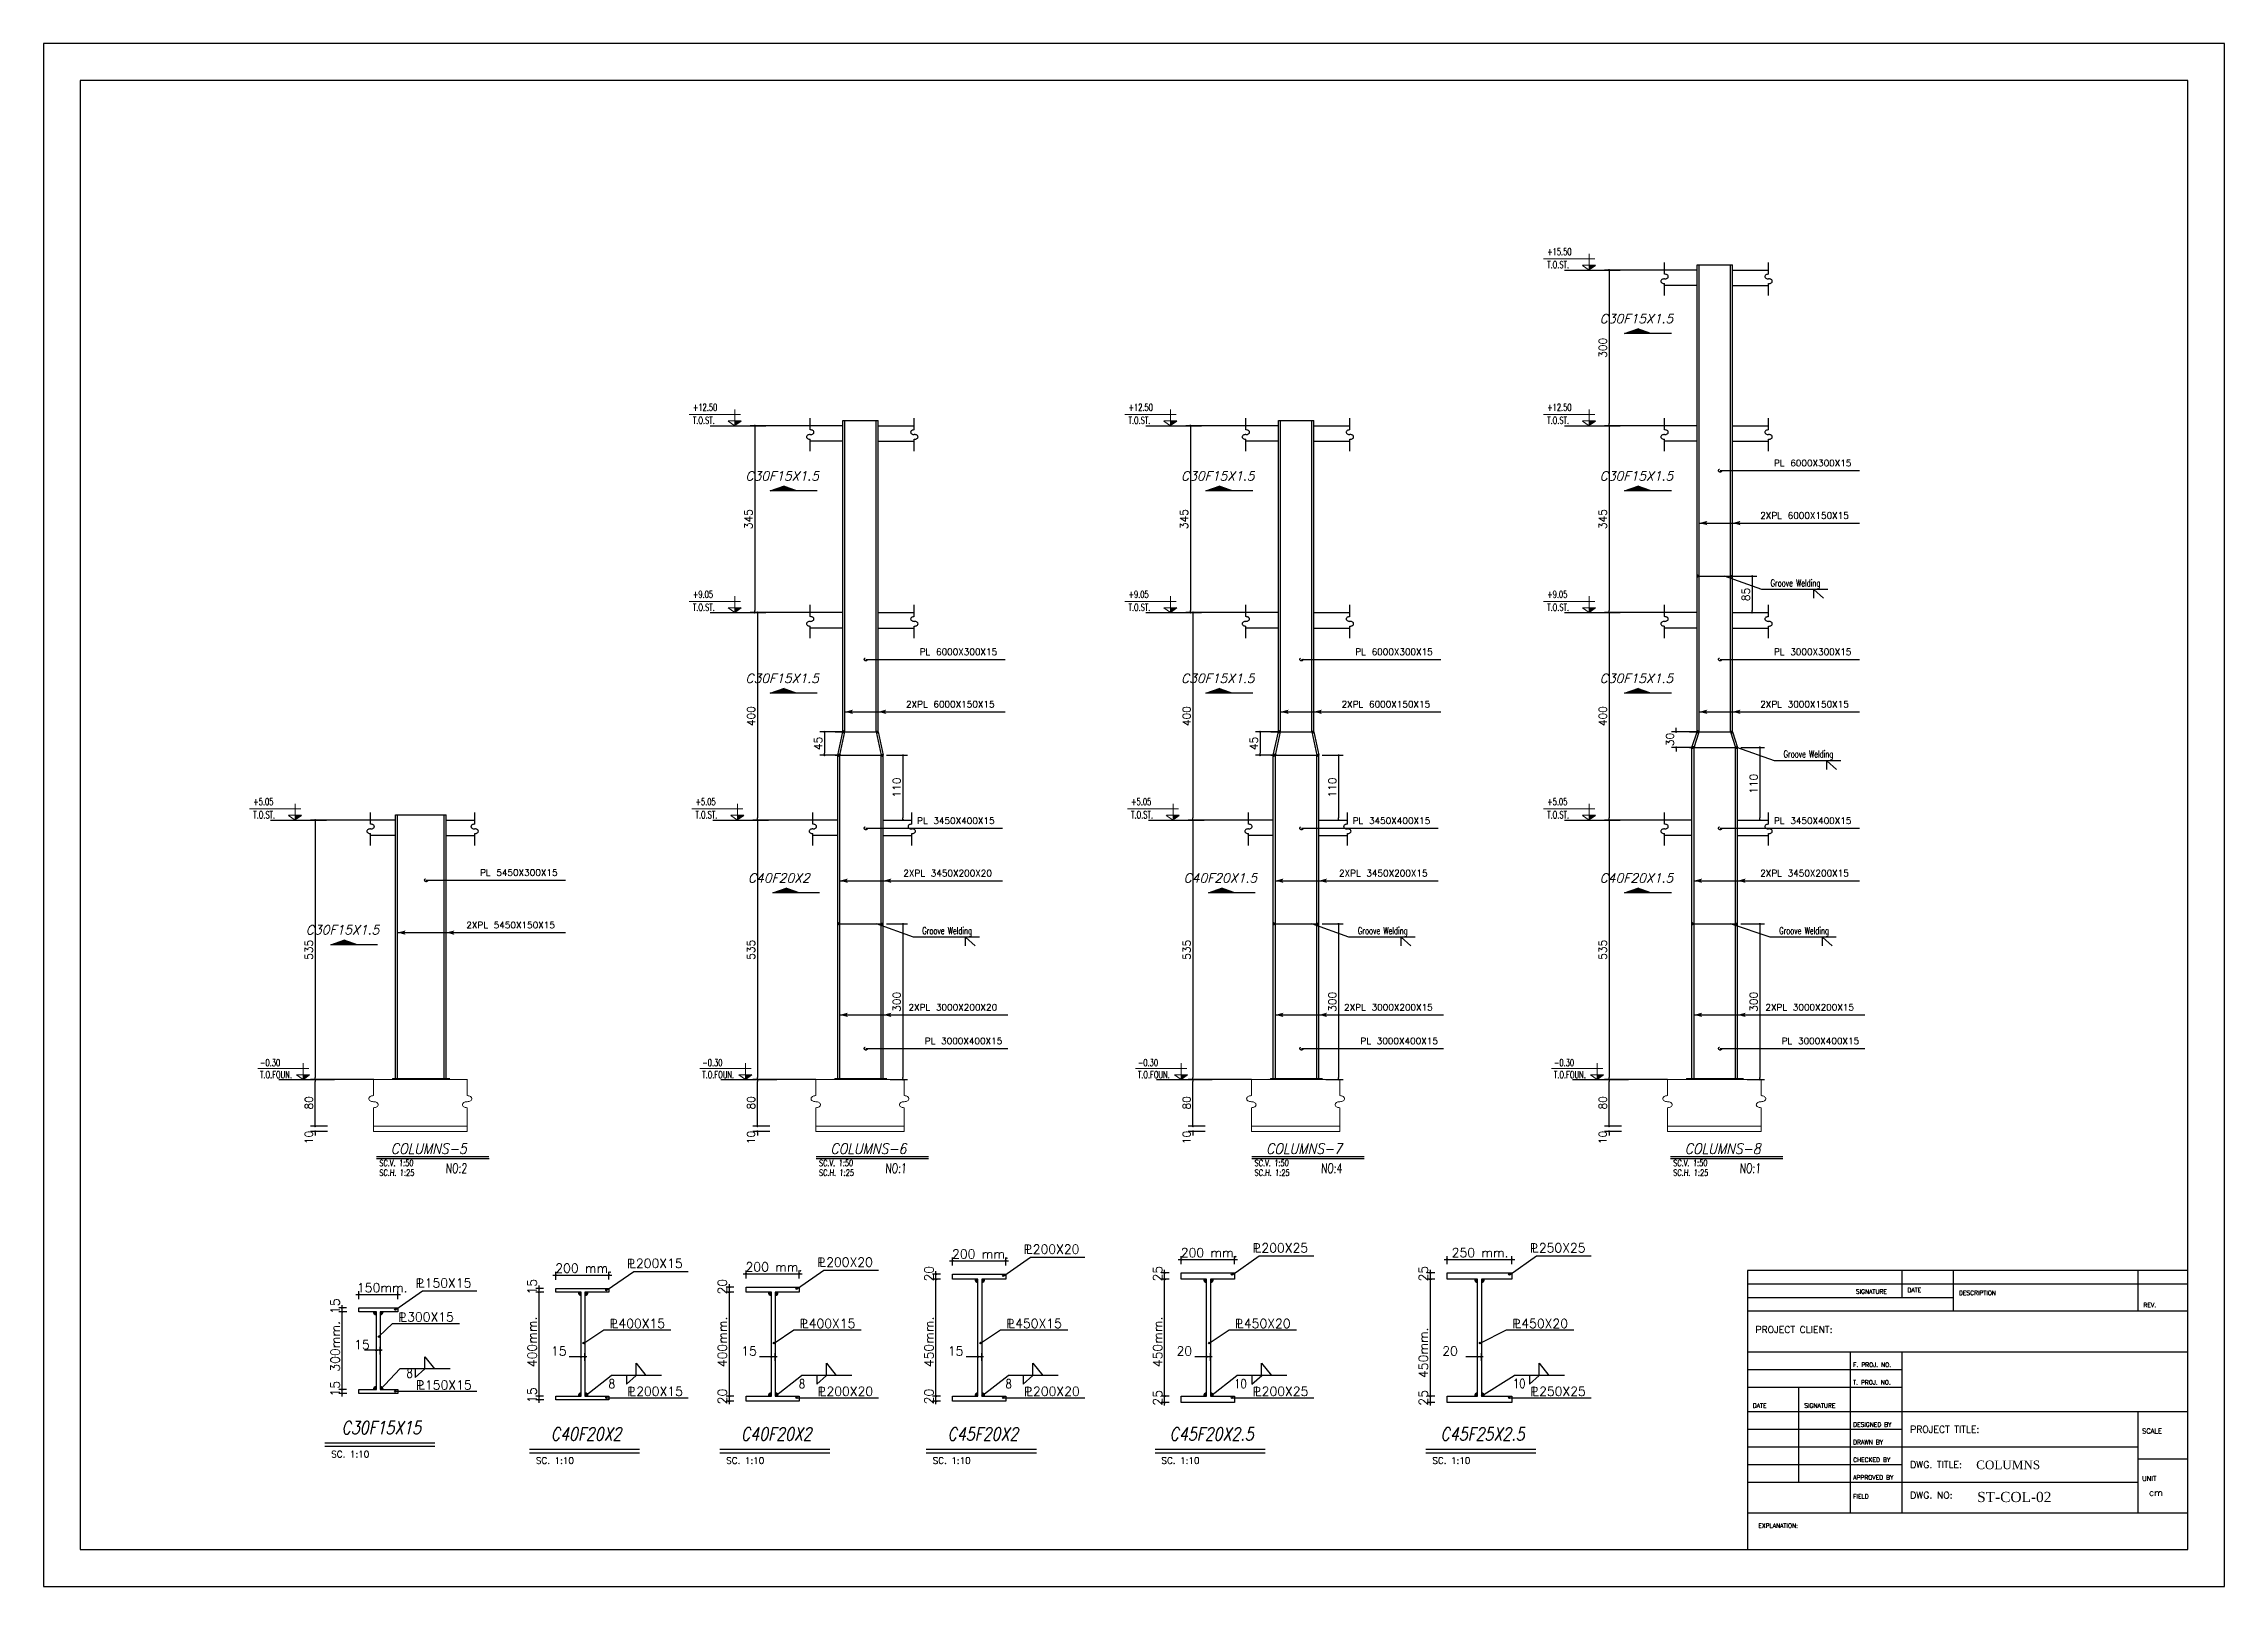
# Model space of a CAD drawing. Header units: inches. Extents: x 1387 to 2676, y -3005 to -2136.
# Drawn here: x 2499.4 to 2583.5, y -2492.4 to -2433 of the extents above; entities that cross this region are included whole.
import ezdxf
from ezdxf.enums import TextEntityAlignment as Align

# ---------------------------------------------------------------- set-up
doc = ezdxf.new("R2010")
doc.units = ezdxf.units.IN
doc.header["$MEASUREMENT"] = 0
doc.linetypes.add('HIDDEN', pattern=[0.375, 0.25, -0.125])
for name, color, linetype in [('1', 1, 'Continuous'), ('1R', 1, 'Continuous'), ('2H', 2, 'HIDDEN'), ('2Y', 2, 'Continuous'), ('3', 3, 'HIDDEN'), ('3G', 3, 'Continuous'), ('4C', 4, 'Continuous'), ('6M', 6, 'Continuous'), ('7', 7, 'Continuous'), ('COL-2', 3, 'Continuous'), ('D', 1, 'Continuous'), ('DIM', 8, 'Continuous'), ('lateral brace', 5, 'Continuous'), ('Layer4', 118, 'Continuous'), ('LEVEL', 3, 'HIDDEN'), ('TXT', 3, 'Continuous')]:
    doc.layers.add(name, color=color, linetype=linetype)
doc.layers.add('2', color=2, linetype='Continuous', lineweight=9)
doc.styles.add('ITALICT', font='italict')
doc.styles.add('ROMANC', font='TXT.shx')
doc.styles.add('ROMANS', font='ROMANS')
doc.styles.add('ROMANT', font='romant')
doc.styles.add('style1', font='times.ttf')
doc.dimstyles.new('1-100', dxfattribs={"dimtxt": 0.3, "dimasz": 0.08, "dimexe": 0.18, "dimexo": 0.0625, "dimgap": 0.09, "dimtad": 1, "dimdec": 0, "dimlfac": 1000, "dimdsep": 46, "dimtxsty": 'ROMANT', "dimblk": 'DOT', "dimcen": 0.09, "dimclrd": 1, "dimclre": 1, "dimclrt": 3, "dimadec": 0, "dimazin": 0, "dimtfac": 1, "dimtdec": 0, "dimtix": 1, "dimtofl": 0, "dimtmove": 2, "dimatfit": 3, "dimldrblk": 'DOT', "dimfxl": 1, "dimtolj": 1, "dimarcsym": 0})

msp = doc.modelspace()

# ---------------------------------------------------------------- texts
at = {"layer": '1'}
for s, height, style, p in [('DATE', 0.1674173, 'ROMANS', (2571.235109, -2481.098717)), ('SIGNATURE', 0.1674173, 'ROMANS', (2569.247029, -2481.151035)), ('DESCRIPTION', 0.16741731, 'ROMANS', (2573.22319, -2481.203353)), ('REV.', 0.1674173, 'ROMANS', (2580.338425, -2481.674214)), ('PROJECT CLIENT:', 0.26158955, 'ROMANS', (2565.375503, -2482.665517)), ('F. PROJ. NO.', 0.16741731, 'ROMANS', (2569.142393, -2483.976202)), ('T. PROJ. NO.', 0.16741731, 'ROMANS', (2569.142393, -2484.656335)), ('DATE', 0.1674173, 'ROMANS', (2565.270867, -2485.54574)), ('SIGNATURE', 0.1674173, 'ROMANS', (2567.258948, -2485.54574)), ('DESIGNED BY', 0.16741731, 'ROMANS', (2569.142393, -2486.27819)), ('DRAWN BY', 0.1674173, 'ROMANS', (2569.142393, -2486.958323)), ('PROJECT TITLE:', 0.26158955, 'ROMANS', (2571.339745, -2486.509834)), ('SCALE', 0.1883445, 'ROMANS', (2580.286107, -2486.53978)), ('CHECKED BY', 0.1674173, 'ROMANS', (2569.142393, -2487.638456)), ('DWG. TITLE:', 0.26158955, 'ROMANS', (2571.339745, -2487.870099)), ('COLUMNS', 0.3335267, 'style1', (2573.888902, -2487.916245)), ('APPROVED BY', 0.16741731, 'ROMANS', (2569.142393, -2488.318589)), ('UNIT', 0.1883445, 'ROMANS', (2580.286107, -2488.370907)), ('FIELD', 0.1674173, 'ROMANS', (2569.142393, -2489.051039)), ('DWG. NO:', 0.2615895, 'ROMANS', (2571.339745, -2489.051039)), ('ST-COL-02', 0.3923843, 'style1', (2573.923596, -2489.182925)), ('cm', 0.2615895, 'ROMANS', (2580.547697, -2488.946404)), ('EXPLANATION:', 0.16741731, 'ROMANS', (2565.485696, -2490.179779))]:
    msp.add_text(s, height=height, dxfattribs=dict(at, style=style)).set_placement(p)
at = {"layer": '2Y', "style": 'ROMANC'}
for s, p in [('PL 6000X300X15', (2566.08894, -2449.259507)), ('2XPL 6000X150X15', (2565.559168, -2451.28158)), ('PL 6000X300X15', (2533.143564, -2456.53474)), ('PL 6000X300X15', (2549.942871, -2456.53474)), ('PL 3000X300X15', (2566.08894, -2456.53474)), ('2XPL 6000X150X15', (2532.613793, -2458.556812)), ('2XPL 6000X150X15', (2549.413099, -2458.556812)), ('2XPL 3000X150X15', (2565.559168, -2458.556812)), ('PL 3450X400X15', (2533.043564, -2463.045291)), ('PL 3450X400X15', (2549.842871, -2463.045291)), ('PL 3450X400X15', (2566.08894, -2463.045291)), ('PL 5450X300X15', (2516.189103, -2465.045291)), ('2XPL 3450X200X20', (2532.513793, -2465.067363)), ('2XPL 3450X200X15', (2549.313099, -2465.067363)), ('2XPL 3450X200X15', (2565.559168, -2465.067363)), ('2XPL 5450X150X15', (2515.659332, -2467.067363)), ('2XPL 3000X200X20', (2532.713793, -2470.238238)), ('2XPL 3000X200X15', (2549.513099, -2470.238238)), ('2XPL 3000X200X15', (2565.759168, -2470.238238)), ('PL 3000X400X15', (2533.341417, -2471.535966)), ('PL 3000X400X15', (2550.140724, -2471.535966)), ('PL 3000X400X15', (2566.386793, -2471.535966))]:
    msp.add_text(s, height=0.24999931, dxfattribs=at).set_placement(p)
at = {"layer": '3', "style": 'ROMANS', "oblique": 3, "width": 0.7}
for s, height, p in [('SC.V. 1:50', 0.24, (2512.297843, -2476.235042)), ('SC.H. 1:25', 0.24, (2512.297843, -2476.610797)), ('NO:2', 0.3696, (2514.861866, -2476.499459)), ('SC.V. 1:50', 0.24, (2529.252304, -2476.235042)), ('SC.H. 1:25', 0.24, (2529.252304, -2476.610797)), ('NO:1', 0.3696, (2531.816327, -2476.499459)), ('SC.V. 1:50', 0.24, (2546.051611, -2476.235042)), ('SC.H. 1:25', 0.24, (2546.051611, -2476.610797)), ('NO:4', 0.3696, (2548.615633, -2476.499459)), ('SC.V. 1:50', 0.24, (2562.19768, -2476.235042)), ('SC.H. 1:25', 0.24, (2562.19768, -2476.610797)), ('NO:1', 0.3696, (2564.761702, -2476.499459))]:
    msp.add_text(s, height=height, dxfattribs=at).set_placement(p)
at = {"layer": '3G'}
for s, height, style, p in [('C30F15X1.5', 0.35, 'ITALICT', (2559.366778, -2443.742094)), ('C30F15X1.5', 0.35, 'ITALICT', (2526.421402, -2449.804305)), ('C30F15X1.5', 0.35, 'ITALICT', (2543.220709, -2449.804305)), ('C30F15X1.5', 0.35, 'ITALICT', (2559.366778, -2449.804305)), ('C30F15X1.5', 0.35, 'ITALICT', (2526.421402, -2457.607927)), ('C30F15X1.5', 0.35, 'ITALICT', (2543.220709, -2457.607927)), ('C30F15X1.5', 0.35, 'ITALICT', (2559.366778, -2457.607927)), ('C40F20X2', 0.35, 'ITALICT', (2526.521402, -2465.30186)), ('C40F20X1.5', 0.35, 'ITALICT', (2543.320709, -2465.30186)), ('C40F20X1.5', 0.35, 'ITALICT', (2559.366778, -2465.30186)), ('C30F15X1.5', 0.35, 'ITALICT', (2509.466942, -2467.30186)), ('L', 0.35, 'ROMANS', (2537.240257, -2479.602396)), ('200X20', 0.35, 'ROMANS', (2537.503187, -2479.610302)), ('P', 0.35, 'ROMANS', (2545.977426, -2479.57013)), ('L', 0.35, 'ROMANS', (2546.060065, -2479.552396)), ('200X25', 0.35, 'ROMANS', (2546.322994, -2479.560302)), ('P', 0.35, 'ROMANS', (2556.67557, -2479.57013)), ('L', 0.35, 'ROMANS', (2556.758209, -2479.552396)), ('250X25', 0.35, 'ROMANS', (2557.021138, -2479.560302)), ('200 mm.', 0.35, 'ROMANS', (2519.09123, -2480.342497)), ('P', 0.35, 'ROMANS', (2521.855777, -2480.17013)), ('L', 0.35, 'ROMANS', (2521.938416, -2480.152396)), ('200X15', 0.35, 'ROMANS', (2522.201346, -2480.160302)), ('200 mm.', 0.35, 'ROMANS', (2526.428138, -2480.292497)), ('P', 0.35, 'ROMANS', (2529.192685, -2480.12013)), ('L', 0.35, 'ROMANS', (2529.275324, -2480.102396)), ('200X20', 0.35, 'ROMANS', (2529.538254, -2480.110302)), ('200 mm.', 0.35, 'ROMANS', (2534.393071, -2479.792497)), ('P', 0.35, 'ROMANS', (2537.157618, -2479.62013)), ('200 mm.', 0.35, 'ROMANS', (2543.212879, -2479.742497)), ('250 mm.', 0.35, 'ROMANS', (2553.661023, -2479.742497)), ('150mm.', 0.35, 'ROMANS', (2511.443659, -2481.094782)), ('P', 0.35, 'ROMANS', (2513.70945, -2480.922415)), ('L', 0.35, 'ROMANS', (2513.792089, -2480.90468)), ('150X15', 0.35, 'ROMANS', (2514.055018, -2480.912587)), ('P', 0.35, 'ROMANS', (2513.033549, -2482.236724)), ('L', 0.35, 'ROMANS', (2513.116188, -2482.218989)), ('300X15', 0.35, 'ROMANS', (2513.379117, -2482.226896)), ('P', 0.35, 'ROMANS', (2521.179876, -2482.48444)), ('L', 0.35, 'ROMANS', (2521.262515, -2482.466705)), ('400X15', 0.35, 'ROMANS', (2521.525445, -2482.474612)), ('P', 0.35, 'ROMANS', (2528.516784, -2482.48444)), ('L', 0.35, 'ROMANS', (2528.599423, -2482.466705)), ('400X15', 0.35, 'ROMANS', (2528.862353, -2482.474612)), ('P', 0.35, 'ROMANS', (2536.481717, -2482.48444)), ('L', 0.35, 'ROMANS', (2536.564356, -2482.466705)), ('450X15', 0.35, 'ROMANS', (2536.827286, -2482.474612)), ('P', 0.35, 'ROMANS', (2545.301525, -2482.48444)), ('L', 0.35, 'ROMANS', (2545.384164, -2482.466705)), ('450X20', 0.35, 'ROMANS', (2545.647093, -2482.474612)), ('P', 0.35, 'ROMANS', (2555.999669, -2482.48444)), ('L', 0.35, 'ROMANS', (2556.082308, -2482.466705)), ('450X20', 0.35, 'ROMANS', (2556.345237, -2482.474612)), ('15', 0.35, 'ROMANS', (2511.33097, -2483.288824)), ('15', 0.35, 'ROMANS', (2518.927298, -2483.53654)), ('15', 0.35, 'ROMANS', (2526.264206, -2483.53654)), ('15', 0.35, 'ROMANS', (2534.229139, -2483.53654)), ('20', 0.35, 'ROMANS', (2543.048946, -2483.53654)), ('20', 0.35, 'ROMANS', (2553.29709, -2483.53654)), ('P', 0.35, 'ROMANS', (2513.719794, -2484.853875)), ('L', 0.35, 'ROMANS', (2513.802433, -2484.83614)), ('150X15', 0.35, 'ROMANS', (2514.065362, -2484.844047)), ('P', 0.35, 'ROMANS', (2521.866121, -2485.101591)), ('L', 0.35, 'ROMANS', (2521.94876, -2485.083856)), ('200X15', 0.35, 'ROMANS', (2522.211689, -2485.091763)), ('P', 0.35, 'ROMANS', (2529.203029, -2485.101591)), ('L', 0.35, 'ROMANS', (2529.285668, -2485.083856)), ('200X20', 0.35, 'ROMANS', (2529.548597, -2485.091763)), ('P', 0.35, 'ROMANS', (2537.167962, -2485.101591)), ('L', 0.35, 'ROMANS', (2537.250601, -2485.083856)), ('200X20', 0.35, 'ROMANS', (2537.51353, -2485.091763)), ('P', 0.35, 'ROMANS', (2545.987769, -2485.101591)), ('L', 0.35, 'ROMANS', (2546.070408, -2485.083856)), ('200X25', 0.35, 'ROMANS', (2546.333338, -2485.091763)), ('P', 0.35, 'ROMANS', (2556.685913, -2485.101591)), ('L', 0.35, 'ROMANS', (2556.768552, -2485.083856)), ('250X25', 0.35, 'ROMANS', (2557.031482, -2485.091763)), ('SC. 1:10', 0.25, 'ROMANS', (2510.447645, -2487.461507)), ('SC. 1:10', 0.25, 'ROMANS', (2518.343972, -2487.709223)), ('SC. 1:10', 0.25, 'ROMANS', (2525.68088, -2487.709223)), ('SC. 1:10', 0.25, 'ROMANS', (2533.645813, -2487.709223)), ('SC. 1:10', 0.25, 'ROMANS', (2542.465621, -2487.709223)), ('SC. 1:10', 0.25, 'ROMANS', (2552.913765, -2487.709223))]:
    msp.add_text(s, height=height, dxfattribs=dict(at, style=style)).set_placement(p)
at = {"layer": '3G', "style": 'ROMANS'}
for s, p in [('15', (2518.374023, -2481.180759)), ('20', (2525.710931, -2481.180759)), ('20', (2533.675864, -2480.680759)), ('25', (2542.495671, -2480.680759)), ('25', (2552.743815, -2480.680759)), ('15', (2510.777695, -2481.933043)), ('300mm.', (2510.777695, -2484.156047)), ('400mm.', (2518.374023, -2483.984548)), ('400mm.', (2525.710931, -2483.984548)), ('450mm.', (2533.675864, -2483.984548)), ('450mm.', (2542.495671, -2483.984548)), ('450mm.', (2552.743815, -2484.403763)), ('15', (2510.777695, -2485.116691)), ('15', (2518.374023, -2485.364407)), ('20', (2525.710931, -2485.414407)), ('20', (2533.675864, -2485.414407)), ('25', (2542.495671, -2485.464407)), ('25', (2552.743815, -2485.464407))]:
    msp.add_text(s, height=0.35, rotation=90, dxfattribs=at).set_placement(p)
at = {"layer": '3G', "style": 'ROMANS', "width": 0.8}
for s, p in [('8', (2513.351396, -2484.388365)), ('8', (2521.151093, -2484.79905)), ('8', (2528.488001, -2484.79905)), ('8', (2536.452934, -2484.79905)), ('10', (2545.272741, -2484.79905)), ('10', (2556.026098, -2484.787982))]:
    msp.add_text(s, height=0.35, dxfattribs=at).set_placement(p)
at = {"layer": '4C', "style": 'ITALICT', "width": 0.88}
for s, p in [('COLUMNS-5', (2512.748878, -2475.761563)), ('COLUMNS-6', (2529.703339, -2475.761563)), ('COLUMNS-7', (2546.502646, -2475.761563)), ('COLUMNS-8', (2562.648715, -2475.761563))]:
    msp.add_text(s, height=0.4, dxfattribs=at).set_placement(p)
at = {"layer": '4C', "style": 'ITALICT', "width": 0.8}
for s, p in [('C30F15X15', (2512.38323, -2486.312133)), ('C40F20X2', (2520.279557, -2486.559849)), ('C40F20X2', (2527.616465, -2486.559849)), ('C45F20X2', (2535.581398, -2486.559849)), ('C45F20X2.5', (2544.401206, -2486.559849)), ('C45F25X2.5', (2554.84935, -2486.559849))]:
    msp.add_text(s, height=0.5, dxfattribs=at).set_placement(p, align=Align.MIDDLE)
at = {"layer": 'LEVEL', "style": 'ROMANS', "width": 0.7}
for s, p in [('T.O.ST.  ', (2557.343339, -2441.628755)), ('+15.50', (2557.343339, -2441.127508)), ('+12.50', (2524.397964, -2447.127508)), ('+12.50', (2541.19727, -2447.127508)), ('+12.50', (2557.343339, -2447.127508)), ('T.O.ST.  ', (2524.397964, -2447.628755)), ('T.O.ST.  ', (2541.19727, -2447.628755)), ('T.O.ST.  ', (2557.343339, -2447.628755)), ('Groove Welding', (2565.958451, -2453.88926, 0.015)), ('T.O.ST.  ', (2524.397964, -2454.828755)), ('+9.05', (2524.397964, -2454.327508)), ('T.O.ST.  ', (2541.19727, -2454.828755)), ('+9.05', (2541.19727, -2454.327508)), ('T.O.ST.  ', (2557.343339, -2454.828755)), ('+9.05', (2557.343339, -2454.327508)), ('Groove Welding', (2566.458452, -2460.48926)), ('+5.05', (2507.443503, -2462.327508)), ('+5.05', (2524.497964, -2462.327508)), ('+5.05', (2541.29727, -2462.327508)), ('+5.05', (2557.343339, -2462.327508)), ('T.O.ST.  ', (2507.443503, -2462.828755)), ('T.O.ST.  ', (2524.497964, -2462.828755)), ('T.O.ST.  ', (2541.29727, -2462.828755)), ('T.O.ST.  ', (2557.343339, -2462.828755)), ('Groove Welding', (2533.243564, -2467.28926)), ('Groove Welding', (2550.042871, -2467.28926)), ('Groove Welding', (2566.28894, -2467.28926)), ('-0.30', (2507.703601, -2472.386204)), ('-0.30', (2524.758062, -2472.386204)), ('-0.30', (2541.557368, -2472.386204)), ('-0.30', (2557.603437, -2472.386204)), ('T.O.FOUN.', (2507.703601, -2472.850055)), ('T.O.FOUN.', (2524.758062, -2472.850055)), ('T.O.FOUN.', (2541.557368, -2472.850055)), ('T.O.FOUN.', (2557.603437, -2472.850055))]:
    msp.add_text(s, height=0.27, dxfattribs=at).set_placement(p)

# ---------------------------------------------------------------- blocks, each defined once
blk = doc.blocks.new('DOT')
at = {"layer": 'DIM', "color": 0, "linetype": 'ByBlock'}
blk.add_line((-0.5, 0), (-1, 0), dxfattribs=at)
at = {"layer": 'DIM', "color": 0, "linetype": 'ByBlock', "const_width": 0.5}
blk.add_lwpolyline([(-0.25, 0, 1), (0.25, 0, 1)], format="xyb", close=True, dxfattribs=at)
blk = doc.blocks.new('*D252')
at = {"layer": 'D', "color": 1, "lineweight": -2, "transparency": 16777216}
for p, q in [((2512.864, -2462.895), (2509.648, -2462.895)), ((2509.828, -2462.975), (2509.828, -2472.815)), ((2512.088, -2472.895), (2509.648, -2472.895))]:
    blk.add_line(p, q, dxfattribs=at)
at = {"layer": 'Defpoints', "color": 0, "transparency": 16777216}
for p in [(2512.927, -2462.895), (2509.828, -2472.895), (2512.15, -2472.895)]:
    blk.add_point(p, dxfattribs=at)
at = {"layer": 'D', "color": 1, "lineweight": -2, "transparency": 16777216, "xscale": 0.08, "yscale": 0.08, "zscale": 0.08}
for p, rotation in [((2509.828, -2462.895), 90), ((2509.828, -2472.895), 270)]:
    blk.add_blockref('DOT', p, dxfattribs=dict(at, rotation=rotation))
at = {"layer": 'D', "color": 2, "transparency": 16777216, "insert": (2509.588, -2467.895), "char_height": 0.3, "attachment_point": 5, "rotation": 90, "style": 'ROMANS'}
blk.add_mtext('\\A1;535', dxfattribs=at)
blk = doc.blocks.new('_Dot')
at = {"layer": 'DIM', "color": 0, "lineweight": -2}
blk.add_line((-0.5, 0), (-1, 0), dxfattribs=at)
at = {"layer": 'DIM', "color": 0, "const_width": 0.5}
blk.add_lwpolyline([(-0.25, 0, 1), (0.25, 0, 1)], format="xyb", close=True, dxfattribs=at)
blk = doc.blocks.new('ss')
at = {"layer": '2'}
for p, q in [((0, 0.137), (0, 0.514)), ((0, -0.137), (0, -0.674))]:
    blk.add_line(p, q, dxfattribs=at)
for points in [[(0, 0, -0.064661), (-0.043, 0.006, -0.077521), (-0.076, 0.02, -0.107173), (-0.1, 0.044, -0.145), (-0.107, 0.069, -0.145), (-0.1, 0.093, -0.107173), (-0.076, 0.117, -0.077521), (-0.043, 0.131, -0.064661), (0, 0.137, -0.064661)], [(0, -0.137, 0.064661), (0.043, -0.131, 0.077521), (0.076, -0.117, 0.107173), (0.1, -0.093, 0.145), (0.107, -0.069, 0.145), (0.1, -0.044, 0.107173), (0.076, -0.02, 0.077521), (0.043, -0.006, 0.064661), (0, 0, 0.064661)]]:
    blk.add_lwpolyline(points, format="xyb", dxfattribs=at)
blk = doc.blocks.new('*D250')
at = {"layer": 'D', "color": 1, "lineweight": -2, "transparency": 16777216}
for p, q in [((2510.27, -2472.895), (2509.648, -2472.895)), ((2509.828, -2474.615), (2509.828, -2472.975)), ((2510.305, -2474.695), (2509.648, -2474.695))]:
    blk.add_line(p, q, dxfattribs=at)
at = {"layer": 'Defpoints', "color": 0, "transparency": 16777216}
for p in [(2509.828, -2472.895), (2510.333, -2472.895), (2510.367, -2474.695)]:
    blk.add_point(p, dxfattribs=at)
at = {"layer": 'D', "color": 1, "lineweight": -2, "transparency": 16777216, "xscale": 0.08, "yscale": 0.08, "zscale": 0.08}
for p, rotation in [((2509.828, -2472.895), 90), ((2509.828, -2474.695), 270)]:
    blk.add_blockref('DOT', p, dxfattribs=dict(at, rotation=rotation))
at = {"layer": 'D', "color": 2, "transparency": 16777216, "insert": (2509.588, -2473.795), "char_height": 0.3, "attachment_point": 5, "rotation": 90, "style": 'ROMANS'}
blk.add_mtext('\\A1;80', dxfattribs=at)
blk = doc.blocks.new('*D251')
at = {"layer": 'D', "color": 1, "lineweight": -2, "transparency": 16777216}
for p, q in [((2510.305, -2474.695), (2509.648, -2474.695)), ((2510.305, -2474.895), (2509.648, -2474.895)), ((2509.828, -2474.615), (2509.828, -2474.535)), ((2509.828, -2474.975), (2509.828, -2475.055))]:
    blk.add_line(p, q, dxfattribs=at)
at = {"layer": 'Defpoints', "color": 0, "transparency": 16777216}
for p in [(2509.828, -2474.895), (2510.367, -2474.695), (2510.367, -2474.895)]:
    blk.add_point(p, dxfattribs=at)
at = {"layer": 'D', "color": 1, "lineweight": -2, "transparency": 16777216, "xscale": 0.08, "yscale": 0.08, "zscale": 0.08}
for p, rotation in [((2509.828, -2474.695), 270), ((2509.828, -2474.895), 90)]:
    blk.add_blockref('DOT', p, dxfattribs=dict(at, rotation=rotation))
at = {"layer": 'D', "color": 2, "transparency": 16777216, "insert": (2509.586, -2475.132), "char_height": 0.3, "attachment_point": 5, "rotation": 90, "style": 'ROMANS'}
blk.add_mtext('\\A1;10', dxfattribs=at)
blk = doc.blocks.new('*D254')
at = {"layer": 'D', "color": 1, "lineweight": -2, "transparency": 16777216}
for p, q in [((2529.919, -2462.895), (2526.703, -2462.895)), ((2526.883, -2462.975), (2526.883, -2472.815)), ((2529.142, -2472.895), (2526.703, -2472.895))]:
    blk.add_line(p, q, dxfattribs=at)
at = {"layer": 'Defpoints', "color": 0, "transparency": 16777216}
for p in [(2529.981, -2462.895), (2526.883, -2472.895), (2529.205, -2472.895)]:
    blk.add_point(p, dxfattribs=at)
at = {"layer": 'D', "color": 1, "lineweight": -2, "transparency": 16777216, "xscale": 0.08, "yscale": 0.08, "zscale": 0.08}
for p, rotation in [((2526.883, -2462.895), 90), ((2526.883, -2472.895), 270)]:
    blk.add_blockref('DOT', p, dxfattribs=dict(at, rotation=rotation))
at = {"layer": 'D', "color": 2, "transparency": 16777216, "insert": (2526.643, -2467.895), "char_height": 0.3, "attachment_point": 5, "rotation": 90, "style": 'ROMANS'}
blk.add_mtext('\\A1;535', dxfattribs=at)
blk = doc.blocks.new('*D255')
at = {"layer": 'D', "color": 1, "lineweight": -2, "transparency": 16777216}
for p, q in [((2527.325, -2472.895), (2526.703, -2472.895)), ((2526.883, -2474.615), (2526.883, -2472.975)), ((2527.359, -2474.695), (2526.703, -2474.695))]:
    blk.add_line(p, q, dxfattribs=at)
at = {"layer": 'Defpoints', "color": 0, "transparency": 16777216}
for p in [(2526.883, -2472.895), (2527.387, -2472.895), (2527.422, -2474.695)]:
    blk.add_point(p, dxfattribs=at)
at = {"layer": 'D', "color": 1, "lineweight": -2, "transparency": 16777216, "xscale": 0.08, "yscale": 0.08, "zscale": 0.08}
for p, rotation in [((2526.883, -2472.895), 90), ((2526.883, -2474.695), 270)]:
    blk.add_blockref('DOT', p, dxfattribs=dict(at, rotation=rotation))
at = {"layer": 'D', "color": 2, "transparency": 16777216, "insert": (2526.643, -2473.795), "char_height": 0.3, "attachment_point": 5, "rotation": 90, "style": 'ROMANS'}
blk.add_mtext('\\A1;80', dxfattribs=at)
blk = doc.blocks.new('*D256')
at = {"layer": 'D', "color": 1, "lineweight": -2, "transparency": 16777216}
for p, q in [((2527.359, -2474.695), (2526.703, -2474.695)), ((2527.359, -2474.895), (2526.703, -2474.895)), ((2526.883, -2474.615), (2526.883, -2474.535)), ((2526.883, -2474.975), (2526.883, -2475.055))]:
    blk.add_line(p, q, dxfattribs=at)
at = {"layer": 'Defpoints', "color": 0, "transparency": 16777216}
for p in [(2526.883, -2474.895), (2527.422, -2474.695), (2527.422, -2474.895)]:
    blk.add_point(p, dxfattribs=at)
at = {"layer": 'D', "color": 1, "lineweight": -2, "transparency": 16777216, "xscale": 0.08, "yscale": 0.08, "zscale": 0.08}
for p, rotation in [((2526.883, -2474.695), 270), ((2526.883, -2474.895), 90)]:
    blk.add_blockref('DOT', p, dxfattribs=dict(at, rotation=rotation))
at = {"layer": 'D', "color": 2, "transparency": 16777216, "insert": (2526.64, -2475.132), "char_height": 0.3, "attachment_point": 5, "rotation": 90, "style": 'ROMANS'}
blk.add_mtext('\\A1;10', dxfattribs=at)
blk = doc.blocks.new('*D257')
at = {"layer": 'D', "color": 1, "lineweight": -2, "transparency": 16777216}
for p, q in [((2531.864, -2466.897), (2532.679, -2466.897)), ((2532.499, -2466.977), (2532.499, -2472.815)), ((2532.004, -2472.895), (2532.679, -2472.895))]:
    blk.add_line(p, q, dxfattribs=at)
at = {"layer": 'Defpoints', "color": 0, "transparency": 16777216}
for p in [(2531.802, -2466.897), (2531.941, -2472.895), (2532.499, -2472.895)]:
    blk.add_point(p, dxfattribs=at)
at = {"layer": 'D', "color": 1, "lineweight": -2, "transparency": 16777216, "xscale": 0.08, "yscale": 0.08, "zscale": 0.08}
for p, rotation in [((2532.499, -2466.897), 90), ((2532.499, -2472.895), 270)]:
    blk.add_blockref('DOT', p, dxfattribs=dict(at, rotation=rotation))
at = {"layer": 'D', "color": 2, "transparency": 16777216, "insert": (2532.259, -2469.896), "char_height": 0.3, "attachment_point": 5, "rotation": 90, "style": 'ROMANS'}
blk.add_mtext('\\A1;300', dxfattribs=at)
blk = doc.blocks.new('*D258')
at = {"layer": 'D', "color": 1, "lineweight": -2, "transparency": 16777216}
for p, q in [((2529.819, -2454.895), (2526.703, -2454.895)), ((2526.883, -2454.975), (2526.883, -2462.815)), ((2529.142, -2462.895), (2526.703, -2462.895))]:
    blk.add_line(p, q, dxfattribs=at)
at = {"layer": 'Defpoints', "color": 0, "transparency": 16777216}
for p in [(2529.881, -2454.895), (2526.883, -2462.895), (2529.205, -2462.895)]:
    blk.add_point(p, dxfattribs=at)
at = {"layer": 'D', "color": 1, "lineweight": -2, "transparency": 16777216, "xscale": 0.08, "yscale": 0.08, "zscale": 0.08}
for p, rotation in [((2526.883, -2454.895), 90), ((2526.883, -2462.895), 270)]:
    blk.add_blockref('DOT', p, dxfattribs=dict(at, rotation=rotation))
at = {"layer": 'D', "color": 2, "transparency": 16777216, "insert": (2526.643, -2458.895), "char_height": 0.3, "attachment_point": 5, "rotation": 90, "style": 'ROMANS'}
blk.add_mtext('\\A1;400', dxfattribs=at)
blk = doc.blocks.new('*D259')
at = {"layer": 'D', "color": 1, "lineweight": -2, "transparency": 16777216}
for p, q in [((2529.819, -2447.695), (2526.603, -2447.695)), ((2526.783, -2447.775), (2526.783, -2454.815)), ((2529.042, -2454.895), (2526.603, -2454.895))]:
    blk.add_line(p, q, dxfattribs=at)
at = {"layer": 'Defpoints', "color": 0, "transparency": 16777216}
for p in [(2529.881, -2447.695), (2526.783, -2454.895), (2529.105, -2454.895)]:
    blk.add_point(p, dxfattribs=at)
at = {"layer": 'D', "color": 1, "lineweight": -2, "transparency": 16777216, "xscale": 0.08, "yscale": 0.08, "zscale": 0.08}
for p, rotation in [((2526.783, -2447.695), 90), ((2526.783, -2454.895), 270)]:
    blk.add_blockref('DOT', p, dxfattribs=dict(at, rotation=rotation))
at = {"layer": 'D', "color": 2, "transparency": 16777216, "insert": (2526.543, -2451.295), "char_height": 0.3, "attachment_point": 5, "rotation": 90, "style": 'ROMANS'}
blk.add_mtext('\\A1;345', dxfattribs=at)
blk = doc.blocks.new('*D260')
at = {"layer": 'D', "color": 1, "lineweight": -2, "transparency": 16777216}
for p, q in [((2530.218, -2459.495), (2529.289, -2459.495)), ((2529.469, -2459.575), (2529.469, -2460.315)), ((2530.106, -2460.395), (2529.289, -2460.395))]:
    blk.add_line(p, q, dxfattribs=at)
at = {"layer": 'Defpoints', "color": 0, "transparency": 16777216}
for p in [(2530.28, -2459.495), (2529.469, -2460.395), (2530.169, -2460.395, -0.015)]:
    blk.add_point(p, dxfattribs=at)
at = {"layer": 'D', "color": 1, "lineweight": -2, "transparency": 16777216, "xscale": 0.08, "yscale": 0.08, "zscale": 0.08}
for p, rotation in [((2529.469, -2459.495), 90), ((2529.469, -2460.395), 270)]:
    blk.add_blockref('DOT', p, dxfattribs=dict(at, rotation=rotation))
at = {"layer": 'D', "color": 2, "transparency": 16777216, "insert": (2529.229, -2459.945), "char_height": 0.3, "attachment_point": 5, "rotation": 90, "style": 'ROMANS'}
blk.add_mtext('\\A1;45', dxfattribs=at)
blk = doc.blocks.new('*D253')
at = {"layer": 'D', "color": 1, "lineweight": -2, "transparency": 16777216}
for p, q in [((2531.864, -2460.397), (2532.679, -2460.397)), ((2532.499, -2460.477), (2532.499, -2462.815)), ((2532.004, -2462.895), (2532.679, -2462.895))]:
    blk.add_line(p, q, dxfattribs=at)
at = {"layer": 'Defpoints', "color": 0, "transparency": 16777216}
for p in [(2531.802, -2460.397), (2531.941, -2462.895), (2532.499, -2462.895)]:
    blk.add_point(p, dxfattribs=at)
at = {"layer": 'D', "color": 1, "lineweight": -2, "transparency": 16777216, "xscale": 0.08, "yscale": 0.08, "zscale": 0.08}
for p, rotation in [((2532.499, -2460.397), 90), ((2532.499, -2462.895), 270)]:
    blk.add_blockref('DOT', p, dxfattribs=dict(at, rotation=rotation))
at = {"layer": 'D', "color": 2, "transparency": 16777216, "insert": (2532.259, -2461.646), "char_height": 0.3, "attachment_point": 5, "rotation": 90, "style": 'ROMANS'}
blk.add_mtext('\\A1;110', dxfattribs=at)
blk = doc.blocks.new('*D265')
at = {"layer": 'D', "color": 1, "lineweight": -2, "transparency": 16777216}
for p, q in [((2546.718, -2462.895), (2543.502, -2462.895)), ((2543.682, -2462.975), (2543.682, -2472.815)), ((2545.941, -2472.895), (2543.502, -2472.895))]:
    blk.add_line(p, q, dxfattribs=at)
at = {"layer": 'Defpoints', "color": 0, "transparency": 16777216}
for p in [(2546.78, -2462.895), (2543.682, -2472.895), (2546.004, -2472.895)]:
    blk.add_point(p, dxfattribs=at)
at = {"layer": 'D', "color": 1, "lineweight": -2, "transparency": 16777216, "xscale": 0.08, "yscale": 0.08, "zscale": 0.08}
for p, rotation in [((2543.682, -2462.895), 90), ((2543.682, -2472.895), 270)]:
    blk.add_blockref('DOT', p, dxfattribs=dict(at, rotation=rotation))
at = {"layer": 'D', "color": 2, "transparency": 16777216, "insert": (2543.442, -2467.895), "char_height": 0.3, "attachment_point": 5, "rotation": 90, "style": 'ROMANS'}
blk.add_mtext('\\A1;535', dxfattribs=at)
blk = doc.blocks.new('*D261')
at = {"layer": 'D', "color": 1, "lineweight": -2, "transparency": 16777216}
for p, q in [((2544.124, -2472.895), (2543.502, -2472.895)), ((2543.682, -2474.615), (2543.682, -2472.975)), ((2544.158, -2474.695), (2543.502, -2474.695))]:
    blk.add_line(p, q, dxfattribs=at)
at = {"layer": 'Defpoints', "color": 0, "transparency": 16777216}
for p in [(2543.682, -2472.895), (2544.187, -2472.895), (2544.221, -2474.695)]:
    blk.add_point(p, dxfattribs=at)
at = {"layer": 'D', "color": 1, "lineweight": -2, "transparency": 16777216, "xscale": 0.08, "yscale": 0.08, "zscale": 0.08}
for p, rotation in [((2543.682, -2472.895), 90), ((2543.682, -2474.695), 270)]:
    blk.add_blockref('DOT', p, dxfattribs=dict(at, rotation=rotation))
at = {"layer": 'D', "color": 2, "transparency": 16777216, "insert": (2543.442, -2473.795), "char_height": 0.3, "attachment_point": 5, "rotation": 90, "style": 'ROMANS'}
blk.add_mtext('\\A1;80', dxfattribs=at)
blk = doc.blocks.new('*D262')
at = {"layer": 'D', "color": 1, "lineweight": -2, "transparency": 16777216}
for p, q in [((2544.158, -2474.695), (2543.502, -2474.695)), ((2544.158, -2474.895), (2543.502, -2474.895)), ((2543.682, -2474.615), (2543.682, -2474.535)), ((2543.682, -2474.975), (2543.682, -2475.055))]:
    blk.add_line(p, q, dxfattribs=at)
at = {"layer": 'Defpoints', "color": 0, "transparency": 16777216}
for p in [(2543.682, -2474.895), (2544.221, -2474.695), (2544.221, -2474.895)]:
    blk.add_point(p, dxfattribs=at)
at = {"layer": 'D', "color": 1, "lineweight": -2, "transparency": 16777216, "xscale": 0.08, "yscale": 0.08, "zscale": 0.08}
for p, rotation in [((2543.682, -2474.695), 270), ((2543.682, -2474.895), 90)]:
    blk.add_blockref('DOT', p, dxfattribs=dict(at, rotation=rotation))
at = {"layer": 'D', "color": 2, "transparency": 16777216, "insert": (2543.44, -2475.132), "char_height": 0.3, "attachment_point": 5, "rotation": 90, "style": 'ROMANS'}
blk.add_mtext('\\A1;10', dxfattribs=at)
blk = doc.blocks.new('*D263')
at = {"layer": 'D', "color": 1, "lineweight": -2, "transparency": 16777216}
for p, q in [((2548.664, -2466.897), (2549.478, -2466.897)), ((2549.298, -2466.977), (2549.298, -2472.815)), ((2548.803, -2472.895), (2549.478, -2472.895))]:
    blk.add_line(p, q, dxfattribs=at)
at = {"layer": 'Defpoints', "color": 0, "transparency": 16777216}
for p in [(2548.601, -2466.897), (2548.74, -2472.895), (2549.298, -2472.895)]:
    blk.add_point(p, dxfattribs=at)
at = {"layer": 'D', "color": 1, "lineweight": -2, "transparency": 16777216, "xscale": 0.08, "yscale": 0.08, "zscale": 0.08}
for p, rotation in [((2549.298, -2466.897), 90), ((2549.298, -2472.895), 270)]:
    blk.add_blockref('DOT', p, dxfattribs=dict(at, rotation=rotation))
at = {"layer": 'D', "color": 2, "transparency": 16777216, "insert": (2549.058, -2469.896), "char_height": 0.3, "attachment_point": 5, "rotation": 90, "style": 'ROMANS'}
blk.add_mtext('\\A1;300', dxfattribs=at)
blk = doc.blocks.new('*D264')
at = {"layer": 'D', "color": 1, "lineweight": -2, "transparency": 16777216}
for p, q in [((2546.618, -2454.895), (2543.502, -2454.895)), ((2543.682, -2454.975), (2543.682, -2462.815)), ((2545.941, -2462.895), (2543.502, -2462.895))]:
    blk.add_line(p, q, dxfattribs=at)
at = {"layer": 'Defpoints', "color": 0, "transparency": 16777216}
for p in [(2546.68, -2454.895), (2543.682, -2462.895), (2546.004, -2462.895)]:
    blk.add_point(p, dxfattribs=at)
at = {"layer": 'D', "color": 1, "lineweight": -2, "transparency": 16777216, "xscale": 0.08, "yscale": 0.08, "zscale": 0.08}
for p, rotation in [((2543.682, -2454.895), 90), ((2543.682, -2462.895), 270)]:
    blk.add_blockref('DOT', p, dxfattribs=dict(at, rotation=rotation))
at = {"layer": 'D', "color": 2, "transparency": 16777216, "insert": (2543.442, -2458.895), "char_height": 0.3, "attachment_point": 5, "rotation": 90, "style": 'ROMANS'}
blk.add_mtext('\\A1;400', dxfattribs=at)
blk = doc.blocks.new('*D266')
at = {"layer": 'D', "color": 1, "lineweight": -2, "transparency": 16777216}
for p, q in [((2546.618, -2447.695), (2543.402, -2447.695)), ((2543.582, -2447.775), (2543.582, -2454.815)), ((2545.841, -2454.895), (2543.402, -2454.895))]:
    blk.add_line(p, q, dxfattribs=at)
at = {"layer": 'Defpoints', "color": 0, "transparency": 16777216}
for p in [(2546.68, -2447.695), (2543.582, -2454.895), (2545.904, -2454.895)]:
    blk.add_point(p, dxfattribs=at)
at = {"layer": 'D', "color": 1, "lineweight": -2, "transparency": 16777216, "xscale": 0.08, "yscale": 0.08, "zscale": 0.08}
for p, rotation in [((2543.582, -2447.695), 90), ((2543.582, -2454.895), 270)]:
    blk.add_blockref('DOT', p, dxfattribs=dict(at, rotation=rotation))
at = {"layer": 'D', "color": 2, "transparency": 16777216, "insert": (2543.342, -2451.295), "char_height": 0.3, "attachment_point": 5, "rotation": 90, "style": 'ROMANS'}
blk.add_mtext('\\A1;345', dxfattribs=at)
blk = doc.blocks.new('*D267')
at = {"layer": 'D', "color": 1, "lineweight": -2, "transparency": 16777216}
for p, q in [((2547.017, -2459.495), (2546.089, -2459.495)), ((2546.269, -2459.575), (2546.269, -2460.315)), ((2546.906, -2460.395), (2546.089, -2460.395))]:
    blk.add_line(p, q, dxfattribs=at)
at = {"layer": 'Defpoints', "color": 0, "transparency": 16777216}
for p in [(2547.08, -2459.495), (2546.269, -2460.395), (2546.968, -2460.395, -0.015)]:
    blk.add_point(p, dxfattribs=at)
at = {"layer": 'D', "color": 1, "lineweight": -2, "transparency": 16777216, "xscale": 0.08, "yscale": 0.08, "zscale": 0.08}
for p, rotation in [((2546.269, -2459.495), 90), ((2546.269, -2460.395), 270)]:
    blk.add_blockref('DOT', p, dxfattribs=dict(at, rotation=rotation))
at = {"layer": 'D', "color": 2, "transparency": 16777216, "insert": (2546.029, -2459.945), "char_height": 0.3, "attachment_point": 5, "rotation": 90, "style": 'ROMANS'}
blk.add_mtext('\\A1;45', dxfattribs=at)
blk = doc.blocks.new('*D268')
at = {"layer": 'D', "color": 1, "lineweight": -2, "transparency": 16777216}
for p, q in [((2548.664, -2460.397), (2549.478, -2460.397)), ((2549.298, -2460.477), (2549.298, -2462.815)), ((2548.803, -2462.895), (2549.478, -2462.895))]:
    blk.add_line(p, q, dxfattribs=at)
at = {"layer": 'Defpoints', "color": 0, "transparency": 16777216}
for p in [(2548.601, -2460.397), (2548.74, -2462.895), (2549.298, -2462.895)]:
    blk.add_point(p, dxfattribs=at)
at = {"layer": 'D', "color": 1, "lineweight": -2, "transparency": 16777216, "xscale": 0.08, "yscale": 0.08, "zscale": 0.08}
for p, rotation in [((2549.298, -2460.397), 90), ((2549.298, -2462.895), 270)]:
    blk.add_blockref('DOT', p, dxfattribs=dict(at, rotation=rotation))
at = {"layer": 'D', "color": 2, "transparency": 16777216, "insert": (2549.058, -2461.646), "char_height": 0.3, "attachment_point": 5, "rotation": 90, "style": 'ROMANS'}
blk.add_mtext('\\A1;110', dxfattribs=at)
blk = doc.blocks.new('*D273')
at = {"layer": 'D', "color": 1, "lineweight": -2, "transparency": 16777216}
for p, q in [((2562.764, -2462.895), (2559.548, -2462.895)), ((2559.728, -2462.975), (2559.728, -2472.815)), ((2561.987, -2472.895), (2559.548, -2472.895))]:
    blk.add_line(p, q, dxfattribs=at)
at = {"layer": 'Defpoints', "color": 0, "transparency": 16777216}
for p in [(2562.827, -2462.895), (2559.728, -2472.895), (2562.05, -2472.895)]:
    blk.add_point(p, dxfattribs=at)
at = {"layer": 'D', "color": 1, "lineweight": -2, "transparency": 16777216, "xscale": 0.08, "yscale": 0.08, "zscale": 0.08}
for p, rotation in [((2559.728, -2462.895), 90), ((2559.728, -2472.895), 270)]:
    blk.add_blockref('DOT', p, dxfattribs=dict(at, rotation=rotation))
at = {"layer": 'D', "color": 2, "transparency": 16777216, "insert": (2559.488, -2467.895), "char_height": 0.3, "attachment_point": 5, "rotation": 90, "style": 'ROMANS'}
blk.add_mtext('\\A1;535', dxfattribs=at)
blk = doc.blocks.new('*D274')
at = {"layer": 'D', "color": 1, "lineweight": -2, "transparency": 16777216}
for p, q in [((2560.17, -2472.895), (2559.548, -2472.895)), ((2559.728, -2474.615), (2559.728, -2472.975)), ((2560.204, -2474.695), (2559.548, -2474.695))]:
    blk.add_line(p, q, dxfattribs=at)
at = {"layer": 'Defpoints', "color": 0, "transparency": 16777216}
for p in [(2559.728, -2472.895), (2560.233, -2472.895), (2560.267, -2474.695)]:
    blk.add_point(p, dxfattribs=at)
at = {"layer": 'D', "color": 1, "lineweight": -2, "transparency": 16777216, "xscale": 0.08, "yscale": 0.08, "zscale": 0.08}
for p, rotation in [((2559.728, -2472.895), 90), ((2559.728, -2474.695), 270)]:
    blk.add_blockref('DOT', p, dxfattribs=dict(at, rotation=rotation))
at = {"layer": 'D', "color": 2, "transparency": 16777216, "insert": (2559.488, -2473.795), "char_height": 0.3, "attachment_point": 5, "rotation": 90, "style": 'ROMANS'}
blk.add_mtext('\\A1;80', dxfattribs=at)
blk = doc.blocks.new('*D275')
at = {"layer": 'D', "color": 1, "lineweight": -2, "transparency": 16777216}
for p, q in [((2560.204, -2474.695), (2559.548, -2474.695)), ((2560.204, -2474.895), (2559.548, -2474.895)), ((2559.728, -2474.615), (2559.728, -2474.535)), ((2559.728, -2474.975), (2559.728, -2475.055))]:
    blk.add_line(p, q, dxfattribs=at)
at = {"layer": 'Defpoints', "color": 0, "transparency": 16777216}
for p in [(2559.728, -2474.895), (2560.267, -2474.695), (2560.267, -2474.895)]:
    blk.add_point(p, dxfattribs=at)
at = {"layer": 'D', "color": 1, "lineweight": -2, "transparency": 16777216, "xscale": 0.08, "yscale": 0.08, "zscale": 0.08}
for p, rotation in [((2559.728, -2474.695), 270), ((2559.728, -2474.895), 90)]:
    blk.add_blockref('DOT', p, dxfattribs=dict(at, rotation=rotation))
at = {"layer": 'D', "color": 2, "transparency": 16777216, "insert": (2559.486, -2475.132), "char_height": 0.3, "attachment_point": 5, "rotation": 90, "style": 'ROMANS'}
blk.add_mtext('\\A1;10', dxfattribs=at)
blk = doc.blocks.new('*D276')
at = {"layer": 'D', "color": 1, "lineweight": -2, "transparency": 16777216}
for p, q in [((2564.81, -2466.897), (2565.724, -2466.897)), ((2565.544, -2466.977), (2565.544, -2472.815)), ((2565.049, -2472.895), (2565.724, -2472.895))]:
    blk.add_line(p, q, dxfattribs=at)
at = {"layer": 'Defpoints', "color": 0, "transparency": 16777216}
for p in [(2564.747, -2466.897), (2564.987, -2472.895), (2565.544, -2472.895)]:
    blk.add_point(p, dxfattribs=at)
at = {"layer": 'D', "color": 1, "lineweight": -2, "transparency": 16777216, "xscale": 0.08, "yscale": 0.08, "zscale": 0.08}
for p, rotation in [((2565.544, -2466.897), 90), ((2565.544, -2472.895), 270)]:
    blk.add_blockref('DOT', p, dxfattribs=dict(at, rotation=rotation))
at = {"layer": 'D', "color": 2, "transparency": 16777216, "insert": (2565.304, -2469.896), "char_height": 0.3, "attachment_point": 5, "rotation": 90, "style": 'ROMANS'}
blk.add_mtext('\\A1;300', dxfattribs=at)
blk = doc.blocks.new('*D269')
at = {"layer": 'D', "color": 1, "lineweight": -2, "transparency": 16777216}
for p, q in [((2562.764, -2454.895), (2559.548, -2454.895)), ((2559.728, -2454.975), (2559.728, -2462.815)), ((2561.987, -2462.895), (2559.548, -2462.895))]:
    blk.add_line(p, q, dxfattribs=at)
at = {"layer": 'Defpoints', "color": 0, "transparency": 16777216}
for p in [(2562.827, -2454.895), (2559.728, -2462.895), (2562.05, -2462.895)]:
    blk.add_point(p, dxfattribs=at)
at = {"layer": 'D', "color": 1, "lineweight": -2, "transparency": 16777216, "xscale": 0.08, "yscale": 0.08, "zscale": 0.08}
for p, rotation in [((2559.728, -2454.895), 90), ((2559.728, -2462.895), 270)]:
    blk.add_blockref('DOT', p, dxfattribs=dict(at, rotation=rotation))
at = {"layer": 'D', "color": 2, "transparency": 16777216, "insert": (2559.488, -2458.895), "char_height": 0.3, "attachment_point": 5, "rotation": 90, "style": 'ROMANS'}
blk.add_mtext('\\A1;400', dxfattribs=at)
blk = doc.blocks.new('*D270')
at = {"layer": 'D', "color": 1, "lineweight": -2, "transparency": 16777216}
for p, q in [((2562.764, -2447.695), (2559.548, -2447.695)), ((2559.728, -2447.775), (2559.728, -2454.815)), ((2561.987, -2454.895), (2559.548, -2454.895))]:
    blk.add_line(p, q, dxfattribs=at)
at = {"layer": 'Defpoints', "color": 0, "transparency": 16777216}
for p in [(2562.827, -2447.695), (2559.728, -2454.895), (2562.05, -2454.895)]:
    blk.add_point(p, dxfattribs=at)
at = {"layer": 'D', "color": 1, "lineweight": -2, "transparency": 16777216, "xscale": 0.08, "yscale": 0.08, "zscale": 0.08}
for p, rotation in [((2559.728, -2447.695), 90), ((2559.728, -2454.895), 270)]:
    blk.add_blockref('DOT', p, dxfattribs=dict(at, rotation=rotation))
at = {"layer": 'D', "color": 2, "transparency": 16777216, "insert": (2559.488, -2451.295), "char_height": 0.3, "attachment_point": 5, "rotation": 90, "style": 'ROMANS'}
blk.add_mtext('\\A1;345', dxfattribs=at)
blk = doc.blocks.new('*D271')
at = {"layer": 'D', "color": 1, "lineweight": -2, "transparency": 16777216}
for p, q in [((2563.163, -2459.495), (2562.135, -2459.495)), ((2562.315, -2459.415), (2562.315, -2459.335)), ((2563.052, -2460.095), (2562.135, -2460.095)), ((2562.315, -2460.175), (2562.315, -2460.255))]:
    blk.add_line(p, q, dxfattribs=at)
at = {"layer": 'Defpoints', "color": 0, "transparency": 16777216}
for p in [(2563.226, -2459.495), (2562.315, -2460.095), (2563.114, -2460.095, -0.015)]:
    blk.add_point(p, dxfattribs=at)
at = {"layer": 'D', "color": 1, "lineweight": -2, "transparency": 16777216, "xscale": 0.08, "yscale": 0.08, "zscale": 0.08}
for p, rotation in [((2562.315, -2459.495), 270), ((2562.315, -2460.095), 90)]:
    blk.add_blockref('DOT', p, dxfattribs=dict(at, rotation=rotation))
at = {"layer": 'D', "color": 2, "transparency": 16777216, "insert": (2562.075, -2459.795), "char_height": 0.3, "attachment_point": 5, "rotation": 90, "style": 'ROMANS'}
blk.add_mtext('\\A1;30', dxfattribs=at)
blk = doc.blocks.new('*D272')
at = {"layer": 'D', "color": 1, "lineweight": -2, "transparency": 16777216}
for p, q in [((2564.81, -2460.097), (2565.724, -2460.097)), ((2565.544, -2460.177), (2565.544, -2462.815)), ((2565.049, -2462.895), (2565.724, -2462.895))]:
    blk.add_line(p, q, dxfattribs=at)
at = {"layer": 'Defpoints', "color": 0, "transparency": 16777216}
for p in [(2564.747, -2460.097), (2564.987, -2462.895), (2565.544, -2462.895)]:
    blk.add_point(p, dxfattribs=at)
at = {"layer": 'D', "color": 1, "lineweight": -2, "transparency": 16777216, "xscale": 0.08, "yscale": 0.08, "zscale": 0.08}
for p, rotation in [((2565.544, -2460.097), 90), ((2565.544, -2462.895), 270)]:
    blk.add_blockref('DOT', p, dxfattribs=dict(at, rotation=rotation))
at = {"layer": 'D', "color": 2, "transparency": 16777216, "insert": (2565.304, -2461.496), "char_height": 0.3, "attachment_point": 5, "rotation": 90, "style": 'ROMANS'}
blk.add_mtext('\\A1;110', dxfattribs=at)
blk = doc.blocks.new('*D278')
at = {"layer": 'D', "color": 1, "lineweight": -2, "transparency": 16777216}
for p, q in [((2562.764, -2441.695), (2559.548, -2441.695)), ((2559.728, -2441.775), (2559.728, -2447.615)), ((2561.987, -2447.695), (2559.548, -2447.695))]:
    blk.add_line(p, q, dxfattribs=at)
at = {"layer": 'Defpoints', "color": 0, "transparency": 16777216}
for p in [(2562.827, -2441.695), (2559.728, -2447.695), (2562.05, -2447.695)]:
    blk.add_point(p, dxfattribs=at)
at = {"layer": 'D', "color": 1, "lineweight": -2, "transparency": 16777216, "xscale": 0.08, "yscale": 0.08, "zscale": 0.08}
for p, rotation in [((2559.728, -2441.695), 90), ((2559.728, -2447.695), 270)]:
    blk.add_blockref('DOT', p, dxfattribs=dict(at, rotation=rotation))
at = {"layer": 'D', "color": 2, "transparency": 16777216, "insert": (2559.488, -2444.695), "char_height": 0.3, "attachment_point": 5, "rotation": 90, "style": 'ROMANS'}
blk.add_mtext('\\A1;300', dxfattribs=at)
blk = doc.blocks.new('*D277')
at = {"layer": 'D', "color": 1, "lineweight": -2, "transparency": 16777216}
for p, q in [((2564.469, -2453.495), (2565.424, -2453.495)), ((2565.244, -2453.575), (2565.244, -2454.815)), ((2564.749, -2454.895), (2565.424, -2454.895))]:
    blk.add_line(p, q, dxfattribs=at)
at = {"layer": 'Defpoints', "color": 0, "transparency": 16777216}
for p in [(2564.407, -2453.495, 0.015), (2564.687, -2454.895), (2565.244, -2454.895)]:
    blk.add_point(p, dxfattribs=at)
at = {"layer": 'D', "color": 1, "lineweight": -2, "transparency": 16777216, "xscale": 0.08, "yscale": 0.08, "zscale": 0.08}
for p, rotation in [((2565.244, -2453.495), 90), ((2565.244, -2454.895), 270)]:
    blk.add_blockref('DOT', p, dxfattribs=dict(at, rotation=rotation))
at = {"layer": 'D', "color": 2, "transparency": 16777216, "insert": (2565.004, -2454.195), "char_height": 0.3, "attachment_point": 5, "rotation": 90, "style": 'ROMANS'}
blk.add_mtext('\\A1;85', dxfattribs=at)

# ---------------------------------------------------------------- dimensions: what is measured, and where the dimension line sits
at = {"layer": 'D'}
for base, p1, p2, text, picture, middle in [((2559.727954, -2447.695256), (2562.826518, -2441.695256), (2562.049969, -2447.695256), '300', '*D278', (2559.487954, -2444.695256)), ((2526.782578, -2454.895256), (2529.881142, -2447.695256), (2529.104594, -2454.895256), '345', '*D259', (2526.542578, -2451.295256)), ((2543.581885, -2454.895256), (2546.680449, -2447.695256), (2545.9039, -2454.895256), '345', '*D266', (2543.341885, -2451.295256)), ((2559.727954, -2454.895256), (2562.826518, -2447.695256), (2562.049969, -2454.895256), '345', '*D270', (2559.487954, -2451.295256)), ((2565.244469, -2454.895256), (2564.406518, -2453.495256, 0.015), (2564.686518, -2454.895256), '85', '*D277', (2565.004469, -2454.195256)), ((2526.882578, -2462.895256), (2529.881142, -2454.895256), (2529.204594, -2462.895256), '400', '*D258', (2526.642578, -2458.895256)), ((2543.681885, -2462.895256), (2546.680449, -2454.895256), (2546.0039, -2462.895256), '400', '*D264', (2543.441885, -2458.895256)), ((2559.727954, -2462.895256), (2562.826518, -2454.895256), (2562.049969, -2462.895256), '400', '*D269', (2559.487954, -2458.895256)), ((2529.469343, -2460.395256, 0.03), (2530.280405, -2459.495256, 0.03), (2530.168842, -2460.395256, 0.015), '45', '*D260', (2529.229343, -2459.945256, 0.03)), ((2546.268649, -2460.395256, 0.03), (2547.079712, -2459.495256, 0.03), (2546.968149, -2460.395256, 0.015), '45', '*D267', (2546.028649, -2459.945256, 0.03)), ((2562.314719, -2460.095256, 0.03), (2563.225781, -2459.495256, 0.03), (2563.114218, -2460.095256, 0.015), '30', '*D271', (2562.074719, -2459.795256, 0.03)), ((2532.499093, -2462.895256), (2531.801703, -2460.397095), (2531.941142, -2462.895256), '110', '*D253', (2532.259093, -2461.646176)), ((2549.2984, -2462.895256), (2548.601009, -2460.397095), (2548.740449, -2462.895256), '110', '*D268', (2549.0584, -2461.646176)), ((2565.544469, -2462.895256), (2564.747079, -2460.097095), (2564.986518, -2462.895256), '110', '*D272', (2565.304469, -2461.496176)), ((2509.828118, -2472.895256), (2512.926682, -2462.895256), (2512.150133, -2472.895256), '535', '*D252', (2509.588118, -2467.895256)), ((2526.882578, -2472.895256), (2529.981142, -2462.895256), (2529.204594, -2472.895256), '535', '*D254', (2526.642578, -2467.895256)), ((2543.681885, -2472.895256), (2546.780449, -2462.895256), (2546.0039, -2472.895256), '535', '*D265', (2543.441885, -2467.895256)), ((2559.727954, -2472.895256), (2562.826518, -2462.895256), (2562.049969, -2472.895256), '535', '*D273', (2559.487954, -2467.895256)), ((2532.499093, -2472.895256), (2531.801703, -2466.897095), (2531.941142, -2472.895256), '300', '*D257', (2532.259093, -2469.896176)), ((2549.2984, -2472.895256), (2548.601009, -2466.897095), (2548.740449, -2472.895256), '300', '*D263', (2549.0584, -2469.896176)), ((2565.544469, -2472.895256), (2564.747079, -2466.897095), (2564.986518, -2472.895256), '300', '*D276', (2565.304469, -2469.896176)), ((2509.828118, -2472.895256), (2510.367108, -2474.695256), (2510.332777, -2472.895256), '80', '*D250', (2509.588118, -2473.795256)), ((2526.882578, -2472.895256), (2527.421569, -2474.695256), (2527.387238, -2472.895256), '80', '*D255', (2526.642578, -2473.795256)), ((2543.681885, -2472.895256), (2544.220875, -2474.695256), (2544.186544, -2472.895256), '80', '*D261', (2543.441885, -2473.795256)), ((2559.727954, -2472.895256), (2560.266944, -2474.695256), (2560.232613, -2472.895256), '80', '*D274', (2559.487954, -2473.795256))]:
    dim = msp.add_linear_dim(base=base, p1=p1, p2=p2, angle=90, text=text, dimstyle='1-100', override={"dimtxsty": 'ROMANS', "dimclrt": 2, "dimtmove": 1}, dxfattribs=at)
    dim.commit()
    dim.dimension.update_dxf_attribs({"geometry": picture, "text_midpoint": middle})
for base, p1, p2, picture, middle in [((2509.828118, -2474.895256), (2510.367108, -2474.695256), (2510.367108, -2474.895256), '*D251', (2509.825798, -2475.132418)), ((2526.882578, -2474.895256), (2527.421569, -2474.695256), (2527.421569, -2474.895256), '*D256', (2526.880258, -2475.132418)), ((2543.681885, -2474.895256), (2544.220875, -2474.695256), (2544.220875, -2474.895256), '*D262', (2543.679565, -2475.132418)), ((2559.727954, -2474.895256), (2560.266944, -2474.695256), (2560.266944, -2474.895256), '*D275', (2559.725634, -2475.132418))]:
    dim = msp.add_linear_dim(base=base, p1=p1, p2=p2, angle=270, text='10', dimstyle='1-100', override={"dimtxsty": 'ROMANS', "dimclrt": 2, "dimtmove": 1}, dxfattribs=at)
    dim.commit()
    dim.dimension.update_dxf_attribs({"geometry": picture, "text_midpoint": middle, "dimtype": 160})

# ---------------------------------------------------------------- hatches: boundary and pattern name
for points in [[(2535.387929, -2480.596859), (2535.273167, -2480.596859, 0.414414444), (2535.387929, -2480.7117)], [(2535.537929, -2480.596859), (2535.652692, -2480.596859, -0.414414444), (2535.537929, -2480.7117)], [(2544.207737, -2480.596859), (2544.092974, -2480.596859, 0.414414444), (2544.207737, -2480.7117)], [(2544.357737, -2480.596859), (2544.472499, -2480.596859, -0.414414444), (2544.357737, -2480.7117)], [(2554.655881, -2480.596859), (2554.541118, -2480.596859, 0.414414444), (2554.655881, -2480.7117)], [(2554.805881, -2480.596859), (2554.920643, -2480.596859, -0.414414444), (2554.805881, -2480.7117)], [(2520.086088, -2481.096859), (2519.971326, -2481.096859, 0.414414444), (2520.086088, -2481.2117)], [(2520.236088, -2481.096859), (2520.350851, -2481.096859, -0.414414444), (2520.236088, -2481.2117)], [(2527.422996, -2481.096859), (2527.308234, -2481.096859, 0.414414444), (2527.422996, -2481.2117)], [(2527.572996, -2481.096859), (2527.687759, -2481.096859, -0.414414444), (2527.572996, -2481.2117)], [(2512.189761, -2481.849144), (2512.074999, -2481.849144, 0.414414444), (2512.189761, -2481.963985)], [(2512.339761, -2481.849144), (2512.454523, -2481.849144, -0.414414444), (2512.339761, -2481.963985)], [(2512.189761, -2484.849539), (2512.074999, -2484.849539, -0.414414444), (2512.189761, -2484.734698)], [(2512.339761, -2484.849539), (2512.454523, -2484.849539, 0.414414444), (2512.339761, -2484.734698)], [(2520.086088, -2485.097254), (2519.971326, -2485.097254, -0.414414444), (2520.086088, -2484.982413)], [(2520.236088, -2485.097254), (2520.350851, -2485.097254, 0.414414444), (2520.236088, -2484.982413)], [(2527.422996, -2485.097254), (2527.308234, -2485.097254, -0.414414444), (2527.422996, -2484.982413)], [(2527.572996, -2485.097254), (2527.687759, -2485.097254, 0.414414444), (2527.572996, -2484.982413)], [(2535.387929, -2485.097254), (2535.273167, -2485.097254, -0.414414444), (2535.387929, -2484.982413)], [(2535.537929, -2485.097254), (2535.652692, -2485.097254, 0.414414444), (2535.537929, -2484.982413)], [(2544.207737, -2485.097254), (2544.092974, -2485.097254, -0.414414444), (2544.207737, -2484.982413)], [(2544.357737, -2485.097254), (2544.472499, -2485.097254, 0.414414444), (2544.357737, -2484.982413)], [(2554.655881, -2485.097254), (2554.541118, -2485.097254, -0.414414444), (2554.655881, -2484.982413)], [(2554.805881, -2485.097254), (2554.920643, -2485.097254, 0.414414444), (2554.805881, -2484.982413)]]:
    msp.add_hatch(color=1).paths.add_polyline_path(points)
at = {"layer": '1R'}
h = msp.add_hatch(color=256, dxfattribs=at)
h.dxf.hatch_style = 1
h.paths.add_polyline_path([(2563.126518, -2453.438127), (2563.126518, -2453.495256), (2563.206518, -2453.495256)])
h.paths.add_polyline_path([(2563.206518, -2453.495256), (2563.126518, -2453.495256), (2563.126518, -2453.546706)])
h = msp.add_hatch(color=256, dxfattribs=at)
h.dxf.hatch_style = 1
h.paths.add_polyline_path([(2564.486518, -2453.438127), (2564.486518, -2453.495256), (2564.406518, -2453.495256)])
h.paths.add_polyline_path([(2564.406518, -2453.495256), (2564.486518, -2453.495256), (2564.486518, -2453.540096)])
h = msp.add_hatch(color=256, dxfattribs=at)
h.dxf.hatch_style = 1
h.paths.add_polyline_path([(2530.181142, -2459.438127), (2530.181142, -2459.495256), (2530.261142, -2459.495256)])
h.paths.add_polyline_path([(2530.261142, -2459.495256), (2530.181142, -2459.495256), (2530.16399, -2459.546715)])
h = msp.add_hatch(color=256, dxfattribs=at)
h.dxf.hatch_style = 1
h.paths.add_polyline_path([(2531.541142, -2459.438127), (2531.541142, -2459.495256), (2531.461142, -2459.495256)])
h.paths.add_polyline_path([(2531.461142, -2459.495256), (2531.541142, -2459.495256), (2531.556088, -2459.540092)])
h = msp.add_hatch(color=256, dxfattribs=at)
h.dxf.hatch_style = 1
h.paths.add_polyline_path([(2546.980449, -2459.438127), (2546.980449, -2459.495256), (2547.060449, -2459.495256)])
h.paths.add_polyline_path([(2547.060449, -2459.495256), (2546.980449, -2459.495256), (2546.963296, -2459.546715)])
h = msp.add_hatch(color=256, dxfattribs=at)
h.dxf.hatch_style = 1
h.paths.add_polyline_path([(2548.340449, -2459.438127), (2548.340449, -2459.495256), (2548.260449, -2459.495256)])
h.paths.add_polyline_path([(2548.260449, -2459.495256), (2548.340449, -2459.495256), (2548.355394, -2459.540092)])
h = msp.add_hatch(color=256, dxfattribs=at)
h.dxf.hatch_style = 1
h.paths.add_polyline_path([(2563.126518, -2459.438127), (2563.126518, -2459.495256), (2563.206518, -2459.495256)])
h.paths.add_polyline_path([(2563.206518, -2459.495256), (2563.126518, -2459.495256), (2563.109365, -2459.546715)])
h = msp.add_hatch(color=256, dxfattribs=at)
h.dxf.hatch_style = 1
h.paths.add_polyline_path([(2564.486518, -2459.438127), (2564.486518, -2459.495256), (2564.406518, -2459.495256)])
h.paths.add_polyline_path([(2564.406518, -2459.495256), (2564.486518, -2459.495256), (2564.501463, -2459.540092)])
h = msp.add_hatch(color=256, dxfattribs=at)
h.dxf.hatch_style = 1
h.paths.add_polyline_path([(2530.004169, -2460.349203), (2529.981142, -2460.395256), (2530.061142, -2460.395256)])
h.paths.add_polyline_path([(2530.061142, -2460.395256), (2529.981142, -2460.395256), (2529.981142, -2460.452385)])
h = msp.add_hatch(color=256, dxfattribs=at)
h.dxf.hatch_style = 1
h.paths.add_polyline_path([(2531.71826, -2460.349491), (2531.741142, -2460.395256), (2531.661142, -2460.395256)])
h.paths.add_polyline_path([(2531.661142, -2460.395256), (2531.741142, -2460.395256), (2531.741142, -2460.452385)])
h = msp.add_hatch(color=256, dxfattribs=at)
h.dxf.hatch_style = 1
h.paths.add_polyline_path([(2546.803475, -2460.349203), (2546.780449, -2460.395256), (2546.860449, -2460.395256)])
h.paths.add_polyline_path([(2546.860449, -2460.395256), (2546.780449, -2460.395256), (2546.780449, -2460.452385)])
h = msp.add_hatch(color=256, dxfattribs=at)
h.dxf.hatch_style = 1
h.paths.add_polyline_path([(2548.517567, -2460.349491), (2548.540449, -2460.395256), (2548.460449, -2460.395256)])
h.paths.add_polyline_path([(2548.460449, -2460.395256), (2548.540449, -2460.395256), (2548.540449, -2460.452385)])
h = msp.add_hatch(color=256, dxfattribs=at)
h.dxf.hatch_style = 1
h.paths.add_polyline_path([(2562.937354, -2460.046494), (2562.926518, -2460.095256), (2563.006518, -2460.095256)])
h.paths.add_polyline_path([(2563.006518, -2460.095256), (2562.926518, -2460.095256), (2562.926518, -2460.152385)])
h = msp.add_hatch(color=256, dxfattribs=at)
h.dxf.hatch_style = 1
h.paths.add_polyline_path([(2564.67575, -2460.046799), (2564.686518, -2460.095256), (2564.606518, -2460.095256)])
h.paths.add_polyline_path([(2564.606518, -2460.095256), (2564.686518, -2460.095256), (2564.686518, -2460.152385)])
h = msp.add_hatch(color=256, dxfattribs=at)
h.dxf.hatch_style = 1
h.paths.add_polyline_path([(2529.981142, -2466.838127), (2529.981142, -2466.895256), (2530.061142, -2466.895256)])
h.paths.add_polyline_path([(2530.061142, -2466.895256), (2529.981142, -2466.895256), (2529.981142, -2466.952385)])
h = msp.add_hatch(color=256, dxfattribs=at)
h.dxf.hatch_style = 1
h.paths.add_polyline_path([(2531.741142, -2466.838127), (2531.741142, -2466.895256), (2531.661142, -2466.895256)])
h.paths.add_polyline_path([(2531.661142, -2466.895256), (2531.741142, -2466.895256), (2531.741142, -2466.952385)])
h = msp.add_hatch(color=256, dxfattribs=at)
h.dxf.hatch_style = 1
h.paths.add_polyline_path([(2546.780449, -2466.838127), (2546.780449, -2466.895256), (2546.860449, -2466.895256)])
h.paths.add_polyline_path([(2546.860449, -2466.895256), (2546.780449, -2466.895256), (2546.780449, -2466.952385)])
h = msp.add_hatch(color=256, dxfattribs=at)
h.dxf.hatch_style = 1
h.paths.add_polyline_path([(2548.540449, -2466.838127), (2548.540449, -2466.895256), (2548.460449, -2466.895256)])
h.paths.add_polyline_path([(2548.460449, -2466.895256), (2548.540449, -2466.895256), (2548.540449, -2466.952385)])
h = msp.add_hatch(color=256, dxfattribs=at)
h.dxf.hatch_style = 1
h.paths.add_polyline_path([(2562.926518, -2466.838127), (2562.926518, -2466.895256), (2563.006518, -2466.895256)])
h.paths.add_polyline_path([(2563.006518, -2466.895256), (2562.926518, -2466.895256), (2562.926518, -2466.952385)])
h = msp.add_hatch(color=256, dxfattribs=at)
h.dxf.hatch_style = 1
h.paths.add_polyline_path([(2564.686518, -2466.838127), (2564.686518, -2466.895256), (2564.606518, -2466.895256)])
h.paths.add_polyline_path([(2564.606518, -2466.895256), (2564.686518, -2466.895256), (2564.686518, -2466.952385)])
at = {"layer": 'COL-2'}
for points in [[(2515.019172, -2472.860156), (2512.815172, -2472.860156), (2512.815172, -2472.895256), (2515.019348, -2472.895256)], [(2531.973633, -2472.860156), (2529.769633, -2472.860156), (2529.769633, -2472.895256), (2531.973809, -2472.895256)], [(2548.772939, -2472.860156), (2546.568939, -2472.860156), (2546.568939, -2472.895256), (2548.773115, -2472.895256)], [(2564.919009, -2472.860156), (2562.715009, -2472.860156), (2562.715009, -2472.895256), (2564.919184, -2472.895256)]]:
    msp.add_hatch(color=256, dxfattribs=at).paths.add_polyline_path(points)

# ---------------------------------------------------------------- linework, layer by layer
at = {"layer": '1'}
for p, q in [((2564.012825, -2449.425164), (2569.388832, -2449.425164)), ((2563.206518, -2451.447237, 0.015), (2569.388832, -2451.447237)), ((2531.067449, -2456.700397), (2536.443457, -2456.700397)), ((2547.866756, -2456.700397), (2553.242763, -2456.700397)), ((2564.012825, -2456.700397), (2569.388832, -2456.700397)), ((2530.261142, -2458.722469, 0.015), (2536.443457, -2458.722469)), ((2547.060449, -2458.722469, 0.015), (2553.242763, -2458.722469)), ((2563.206518, -2458.722469, 0.015), (2569.388832, -2458.722469)), ((2531.067449, -2463.210948), (2536.343457, -2463.210948)), ((2547.866756, -2463.210948), (2553.142763, -2463.210948)), ((2564.012825, -2463.210948), (2569.388832, -2463.210948)), ((2514.112988, -2465.210948), (2519.488996, -2465.210948)), ((2530.061142, -2465.23302), (2536.343457, -2465.23302)), ((2546.860449, -2465.23302), (2553.142763, -2465.23302)), ((2563.006518, -2465.23302), (2569.388832, -2465.23302)), ((2513.006682, -2467.23302), (2519.488996, -2467.23302)), ((2530.061142, -2470.403895), (2536.543457, -2470.403895)), ((2546.860449, -2470.403895), (2553.342763, -2470.403895)), ((2563.006518, -2470.403895), (2569.588832, -2470.403895)), ((2531.067449, -2471.701623), (2536.543457, -2471.701623)), ((2547.866756, -2471.701623), (2553.342763, -2471.701623)), ((2564.012825, -2471.701623), (2569.588832, -2471.701623)), ((2565.061596, -2480.261631), (2565.061596, -2491.016748)), ((2565.061596, -2480.261631), (2565.061596, -2489.604165)), ((2582.042544, -2480.261631), (2565.061596, -2480.261631)), ((2582.042544, -2480.78481), (2565.061596, -2480.78481)), ((2571.025837, -2481.307989), (2571.025837, -2480.261631)), ((2573.013918, -2481.831168), (2573.013918, -2480.261631)), ((2580.129154, -2481.831168), (2580.129154, -2480.261631)), ((2573.013918, -2481.307989), (2565.061596, -2481.307989)), ((2582.042544, -2481.831168), (2565.061596, -2481.831168)), ((2582.042544, -2483.400705), (2565.061596, -2483.400705)), ((2569.037757, -2489.604165), (2569.037757, -2483.400705)), ((2571.025837, -2489.604165), (2571.025837, -2483.400705)), ((2571.025837, -2484.080838), (2565.061596, -2484.080838)), ((2571.025837, -2484.760971), (2565.061596, -2484.760971)), ((2567.049676, -2488.423225), (2567.049676, -2484.760971)), ((2571.025837, -2485.702693), (2565.061596, -2485.702693)), ((2582.042544, -2485.702693), (2571.025837, -2485.702693)), ((2580.129154, -2489.604165), (2580.129154, -2485.702693)), ((2571.025837, -2486.382826), (2565.061596, -2486.382826)), ((2580.129154, -2487.062959), (2565.061596, -2487.062959)), ((2582.042544, -2487.53382), (2580.129154, -2487.53382)), ((2571.025837, -2487.743092), (2565.061596, -2487.743092)), ((2571.025837, -2488.423225), (2565.061596, -2488.423225)), ((2580.129154, -2488.423225), (2571.025837, -2488.423225)), ((2565.061596, -2489.604165), (2582.042544, -2489.604165))]:
    msp.add_line(p, q, dxfattribs=at)
msp.add_lwpolyline([(2500.774194, -2491.016748), (2582.042544, -2491.016748), (2582.042544, -2434.383752), (2500.774194, -2434.383752)], close=True, dxfattribs=at)
at = {"layer": '1R'}
for p, q in [((2563.206518, -2453.495256, 0.015), (2563.126518, -2453.438127, 0.015)), ((2563.126518, -2453.495248, 0.01), (2564.186518, -2453.495256)), ((2563.126518, -2453.495256, 0.015), (2564.386518, -2453.495256, 0.015)), ((2563.206518, -2453.495256, 0.015), (2563.126518, -2453.546706, 0.010043)), ((2565.614639, -2454.010825, 0.015), (2564.186518, -2453.495256, 0.015)), ((2564.406518, -2453.495256, 0.015), (2564.486518, -2453.438127, 0.015)), ((2564.406518, -2453.495256, 0.015), (2564.486518, -2453.540096, -0.004963)), ((2568.161904, -2454.010825, 0.015), (2565.614639, -2454.010825, 0.015)), ((2529.881142, -2459.495256), (2531.241142, -2459.495256)), ((2530.261142, -2459.495256, 0.015), (2530.16399, -2459.546715)), ((2530.261142, -2459.495256, 0.015), (2530.181142, -2459.438127, 0.015)), ((2530.181142, -2459.495256, 0.015), (2531.441142, -2459.495256, 0.015)), ((2531.461142, -2459.495256, 0.015), (2531.541142, -2459.438127, 0.015)), ((2531.461142, -2459.495256, 0.015), (2531.556088, -2459.540092)), ((2546.680449, -2459.495256), (2548.040449, -2459.495256)), ((2547.060449, -2459.495256, 0.015), (2546.963296, -2459.546715)), ((2547.060449, -2459.495256, 0.015), (2546.980449, -2459.438127, 0.015)), ((2546.980449, -2459.495256, 0.015), (2548.240449, -2459.495256, 0.015)), ((2548.260449, -2459.495256, 0.015), (2548.340449, -2459.438127, 0.015)), ((2548.260449, -2459.495256, 0.015), (2548.355394, -2459.540092)), ((2562.826518, -2459.495256), (2564.186518, -2459.495256)), ((2563.206518, -2459.495256, 0.015), (2563.109365, -2459.546715)), ((2563.206518, -2459.495256, 0.015), (2563.126518, -2459.438127, 0.015)), ((2563.126518, -2459.495256, 0.015), (2564.386518, -2459.495256, 0.015)), ((2564.406518, -2459.495256, 0.015), (2564.486518, -2459.438127, 0.015)), ((2564.406518, -2459.495256, 0.015), (2564.501463, -2459.540092)), ((2529.881142, -2460.395256), (2531.641142, -2460.395256)), ((2529.881142, -2460.395256), (2531.641142, -2460.395256)), ((2529.881142, -2460.395256), (2531.441142, -2460.395256)), ((2529.881142, -2460.395256), (2531.441142, -2460.395256)), ((2529.981142, -2460.395256), (2531.741142, -2460.395256)), ((2530.061142, -2460.395256), (2529.981142, -2460.452385)), ((2530.061142, -2460.395256, 0.015), (2529.981142, -2460.452385, 0.015)), ((2530.061142, -2460.395256, 0.015), (2530.004169, -2460.349203)), ((2531.661142, -2460.395256), (2531.71826, -2460.349491)), ((2531.661142, -2460.395256), (2531.741142, -2460.452385)), ((2546.680449, -2460.395256), (2548.440449, -2460.395256)), ((2546.680449, -2460.395256), (2548.440449, -2460.395256)), ((2546.680449, -2460.395256), (2548.240449, -2460.395256)), ((2546.680449, -2460.395256), (2548.240449, -2460.395256)), ((2546.780449, -2460.395256), (2548.540449, -2460.395256)), ((2546.860449, -2460.395256), (2546.780449, -2460.452385)), ((2546.860449, -2460.395256, 0.015), (2546.780449, -2460.452385, 0.015)), ((2546.860449, -2460.395256, 0.015), (2546.803475, -2460.349203)), ((2548.460449, -2460.395256), (2548.517567, -2460.349491)), ((2548.460449, -2460.395256), (2548.540449, -2460.452385)), ((2562.826518, -2460.095256), (2564.586518, -2460.095256)), ((2562.826518, -2460.095256), (2564.586518, -2460.095256)), ((2562.826518, -2460.095256), (2564.486518, -2460.095256)), ((2562.826518, -2460.095256), (2564.486518, -2460.095256)), ((2562.926518, -2460.095256), (2564.686518, -2460.095256)), ((2563.006518, -2460.095256), (2562.926518, -2460.152385)), ((2563.006518, -2460.095256, 0.015), (2562.926518, -2460.152385, 0.015)), ((2563.006518, -2460.095256, 0.015), (2562.937354, -2460.046494)), ((2564.606518, -2460.095256), (2564.67575, -2460.046799)), ((2564.606518, -2460.095256), (2564.686518, -2460.152385)), ((2566.11464, -2460.610825), (2564.650605, -2460.095256)), ((2568.661904, -2460.610825), (2566.11464, -2460.610825)), ((2530.061142, -2466.895256), (2529.981142, -2466.838127)), ((2529.981142, -2466.895256), (2531.741142, -2466.895256)), ((2530.061142, -2466.895256), (2529.981142, -2466.952385)), ((2532.899752, -2467.410825), (2531.471631, -2466.895256)), ((2531.661142, -2466.895256), (2531.741142, -2466.838127)), ((2531.661142, -2466.895256), (2531.741142, -2466.952385)), ((2535.447017, -2467.410825), (2532.899752, -2467.410825)), ((2546.860449, -2466.895256), (2546.780449, -2466.838127)), ((2546.780449, -2466.895256), (2548.540449, -2466.895256)), ((2546.860449, -2466.895256), (2546.780449, -2466.952385)), ((2549.699059, -2467.410825), (2548.270937, -2466.895256)), ((2548.460449, -2466.895256), (2548.540449, -2466.838127)), ((2548.460449, -2466.895256), (2548.540449, -2466.952385)), ((2552.246324, -2467.410825), (2549.699059, -2467.410825)), ((2563.006518, -2466.895256), (2562.926518, -2466.838127)), ((2562.926518, -2466.895256), (2564.686518, -2466.895256)), ((2563.006518, -2466.895256), (2562.926518, -2466.952385)), ((2565.945128, -2467.410825), (2564.417006, -2466.895256)), ((2564.606518, -2466.895256), (2564.686518, -2466.838127)), ((2564.606518, -2466.895256), (2564.686518, -2466.952385)), ((2568.492393, -2467.410825), (2565.945128, -2467.410825)), ((2534.29753, -2479.885873), (2536.574252, -2479.885873)), ((2534.412929, -2480.06112), (2534.412929, -2479.757446)), ((2536.394752, -2480.457452), (2537.417983, -2479.741067)), ((2536.462929, -2480.059836), (2536.462929, -2479.756162)), ((2537.417983, -2479.741067), (2539.517732, -2479.741067)), ((2543.117338, -2479.835873), (2545.394059, -2479.835873)), ((2543.232737, -2480.01112), (2543.232737, -2479.707446)), ((2545.214559, -2480.407452), (2546.23779, -2479.691067)), ((2545.282737, -2480.009836), (2545.282737, -2479.706162)), ((2546.23779, -2479.691067), (2548.33754, -2479.691067)), ((2553.365482, -2479.835873), (2556.092203, -2479.835873)), ((2553.480881, -2480.01112), (2553.480881, -2479.707446)), ((2555.912703, -2480.407452), (2556.935934, -2479.691067)), ((2555.980881, -2480.009836), (2555.980881, -2479.706162)), ((2556.935934, -2479.691067), (2559.035684, -2479.691067)), ((2518.641361, -2480.946859), (2518.337688, -2480.946859)), ((2518.467398, -2485.362506), (2518.467398, -2480.835537)), ((2518.995689, -2480.435873), (2521.272411, -2480.435873)), ((2519.111088, -2480.61112), (2519.111088, -2480.307446)), ((2521.092911, -2481.007452), (2522.116142, -2480.291067)), ((2521.161088, -2480.609836), (2521.161088, -2480.306162)), ((2522.116142, -2480.291067), (2524.215891, -2480.291067)), ((2525.978269, -2480.896859), (2525.674596, -2480.896859)), ((2525.804306, -2485.412506), (2525.804306, -2480.785537)), ((2526.332597, -2480.385873), (2528.609319, -2480.385873)), ((2526.447996, -2480.56112), (2526.447996, -2480.257446)), ((2528.429819, -2480.957452), (2529.45305, -2480.241067)), ((2528.497996, -2480.559836), (2528.497996, -2480.256162)), ((2529.45305, -2480.241067), (2531.552799, -2480.241067)), ((2533.943202, -2480.396859), (2533.639529, -2480.396859)), ((2533.944487, -2480.596859), (2533.640813, -2480.596859)), ((2533.769239, -2485.412506), (2533.769239, -2480.285537)), ((2542.76301, -2480.346859), (2542.459336, -2480.346859)), ((2542.764294, -2480.596859), (2542.46062, -2480.596859)), ((2542.589047, -2485.462506), (2542.589047, -2480.235537)), ((2553.011154, -2480.346859), (2552.70748, -2480.346859)), ((2553.012438, -2480.596859), (2552.708764, -2480.596859)), ((2552.837191, -2485.462506), (2552.837191, -2480.235537)), ((2511.045034, -2481.699144), (2510.74136, -2481.699144)), ((2510.871071, -2485.11479), (2510.871071, -2481.587821)), ((2511.399362, -2481.188157), (2513.126084, -2481.188157)), ((2511.514761, -2481.363405), (2511.514761, -2481.059731)), ((2512.946584, -2481.759736), (2513.969815, -2481.043351)), ((2513.014761, -2481.36212), (2513.014761, -2481.058446)), ((2513.969815, -2481.043351), (2516.069564, -2481.043351)), ((2518.642646, -2481.096859), (2518.338972, -2481.096859)), ((2525.979554, -2481.096859), (2525.67588, -2481.096859)), ((2511.046318, -2481.849144), (2510.742644, -2481.849144)), ((2512.29202, -2482.805597), (2512.812101, -2482.29527)), ((2512.812101, -2482.29527), (2515.402687, -2482.29527)), ((2520.188348, -2483.053313), (2520.958429, -2482.542985)), ((2520.958429, -2482.542985), (2523.549014, -2482.542985)), ((2527.525255, -2483.053313), (2528.295337, -2482.542985)), ((2528.295337, -2482.542985), (2530.885922, -2482.542985)), ((2535.490188, -2483.053313), (2536.26027, -2482.542985)), ((2536.26027, -2482.542985), (2538.850855, -2482.542985)), ((2544.309996, -2483.053313), (2545.080077, -2482.542985)), ((2545.080077, -2482.542985), (2547.670663, -2482.542985)), ((2554.75814, -2483.053313), (2555.778221, -2482.542985)), ((2555.778221, -2482.542985), (2558.368807, -2482.542985)), ((2512.410933, -2483.334584), (2511.732878, -2483.334584)), ((2512.189761, -2483.498656), (2512.189761, -2483.194982)), ((2512.339761, -2483.497371), (2512.339761, -2483.193698)), ((2520.086088, -2483.746371), (2520.086088, -2483.442697)), ((2520.236088, -2483.745087), (2520.236088, -2483.441413)), ((2527.422996, -2483.746371), (2527.422996, -2483.442697)), ((2527.572996, -2483.745087), (2527.572996, -2483.441413)), ((2535.387929, -2483.746371), (2535.387929, -2483.442697)), ((2535.537929, -2483.745087), (2535.537929, -2483.441413)), ((2544.207737, -2483.746371), (2544.207737, -2483.442697)), ((2544.357737, -2483.745087), (2544.357737, -2483.441413)), ((2554.655881, -2483.746371), (2554.655881, -2483.442697)), ((2554.805881, -2483.745087), (2554.805881, -2483.441413)), ((2512.335244, -2484.854052), (2513.101753, -2484.053124)), ((2515.039037, -2484.053124), (2513.101753, -2484.053124)), ((2520.30726, -2483.582299), (2519.629206, -2483.582299)), ((2520.231572, -2485.101767), (2521.24808, -2484.30084)), ((2523.185365, -2484.30084), (2521.24808, -2484.30084)), ((2527.644168, -2483.582299), (2526.966114, -2483.582299)), ((2527.56848, -2485.101767), (2528.584988, -2484.30084)), ((2530.522273, -2484.30084), (2528.584988, -2484.30084)), ((2535.609101, -2483.582299), (2534.931047, -2483.582299)), ((2535.533413, -2485.101767), (2536.549921, -2484.30084)), ((2538.487206, -2484.30084), (2536.549921, -2484.30084)), ((2544.428909, -2483.582299), (2543.750854, -2483.582299)), ((2544.35322, -2485.101767), (2545.369728, -2484.30084)), ((2547.307013, -2484.30084), (2545.369728, -2484.30084)), ((2554.877053, -2483.582299), (2554.198998, -2483.582299)), ((2554.801364, -2485.101767), (2556.067872, -2484.30084)), ((2558.005157, -2484.30084), (2556.067872, -2484.30084)), ((2511.045034, -2484.849539), (2510.74136, -2484.849539)), ((2511.046318, -2484.999144), (2510.742644, -2484.999144)), ((2512.917492, -2484.912421), (2516.069564, -2484.912421)), ((2518.641361, -2485.097254), (2518.337688, -2485.097254)), ((2525.978269, -2485.097254), (2525.674596, -2485.097254)), ((2533.943202, -2485.097254), (2533.639529, -2485.097254)), ((2542.76301, -2485.097254), (2542.459336, -2485.097254)), ((2553.011154, -2485.097254), (2552.70748, -2485.097254)), ((2518.642646, -2485.246859), (2518.338972, -2485.246859)), ((2521.063819, -2485.160136), (2524.215891, -2485.160136)), ((2525.979554, -2485.296859), (2525.67588, -2485.296859)), ((2528.400727, -2485.160136), (2531.552799, -2485.160136)), ((2533.944487, -2485.296859), (2533.640813, -2485.296859)), ((2536.36566, -2485.160136), (2539.517732, -2485.160136)), ((2542.764294, -2485.346859), (2542.46062, -2485.346859)), ((2545.185468, -2485.160136), (2548.33754, -2485.160136)), ((2553.012438, -2485.346859), (2552.708764, -2485.346859)), ((2555.883612, -2485.160136), (2559.035684, -2485.160136))]:
    msp.add_line(p, q, dxfattribs=at)
at = {"layer": '2'}
for p, q in [((2559.174194, -2441.267142), (2557.202541, -2441.267142)), ((2558.961348, -2441.695256), (2558.961348, -2441.070826)), ((2558.961348, -2441.695256), (2558.701303, -2441.515093)), ((2558.70137, -2441.510383), (2559.201456, -2441.510383)), ((2526.228818, -2447.267142), (2524.257165, -2447.267142)), ((2526.015972, -2447.695256), (2526.015972, -2447.070826)), ((2543.028125, -2447.267142), (2541.056472, -2447.267142)), ((2542.815279, -2447.695256), (2542.815279, -2447.070826)), ((2559.174194, -2447.267142), (2557.202541, -2447.267142)), ((2558.961348, -2447.695256), (2558.961348, -2447.070826)), ((2526.015972, -2447.695256), (2525.755928, -2447.515093)), ((2525.755994, -2447.510383), (2526.25608, -2447.510383)), ((2542.815279, -2447.695256), (2542.555234, -2447.515093)), ((2542.555301, -2447.510383), (2543.055387, -2447.510383)), ((2558.961348, -2447.695256), (2558.701303, -2447.515093)), ((2558.70137, -2447.510383), (2559.201456, -2447.510383)), ((2526.228818, -2454.467142), (2524.257165, -2454.467142)), ((2526.015972, -2454.895256), (2525.755928, -2454.715093)), ((2525.755994, -2454.710383), (2526.25608, -2454.710383)), ((2526.015972, -2454.895256), (2526.015972, -2454.270826)), ((2543.028125, -2454.467142), (2541.056472, -2454.467142)), ((2542.815279, -2454.895256), (2542.555234, -2454.715093)), ((2542.555301, -2454.710383), (2543.055387, -2454.710383)), ((2542.815279, -2454.895256), (2542.815279, -2454.270826)), ((2559.174194, -2454.467142), (2557.202541, -2454.467142)), ((2558.961348, -2454.895256), (2558.701303, -2454.715093)), ((2558.70137, -2454.710383), (2559.201456, -2454.710383)), ((2558.961348, -2454.895256), (2558.961348, -2454.270826)), ((2509.061512, -2462.895256), (2509.061512, -2462.270826)), ((2526.115972, -2462.895256), (2526.115972, -2462.270826)), ((2542.915279, -2462.895256), (2542.915279, -2462.270826)), ((2558.961348, -2462.895256), (2558.961348, -2462.270826)), ((2509.274358, -2462.467142), (2507.302705, -2462.467142)), ((2509.061512, -2462.895256), (2508.801467, -2462.715093)), ((2508.801533, -2462.710383), (2509.30162, -2462.710383)), ((2526.328818, -2462.467142), (2524.357165, -2462.467142)), ((2526.115972, -2462.895256), (2525.855928, -2462.715093)), ((2525.855994, -2462.710383), (2526.35608, -2462.710383)), ((2543.128125, -2462.467142), (2541.156472, -2462.467142)), ((2542.915279, -2462.895256), (2542.655234, -2462.715093)), ((2542.655301, -2462.710383), (2543.155387, -2462.710383)), ((2559.174194, -2462.467142), (2557.202541, -2462.467142)), ((2558.961348, -2462.895256), (2558.701303, -2462.715093)), ((2558.70137, -2462.710383), (2559.201456, -2462.710383)), ((2509.586598, -2472.467142), (2507.614945, -2472.467142)), ((2509.373752, -2472.895256), (2509.373752, -2472.270826)), ((2526.641059, -2472.467142), (2524.669406, -2472.467142)), ((2526.428213, -2472.895256), (2526.428213, -2472.270826)), ((2543.440365, -2472.467142), (2541.468712, -2472.467142)), ((2543.227519, -2472.895256), (2543.227519, -2472.270826)), ((2559.486434, -2472.467142), (2557.514781, -2472.467142)), ((2559.273588, -2472.895256), (2559.273588, -2472.270826)), ((2509.373752, -2472.895256), (2509.113707, -2472.715093)), ((2509.113774, -2472.710383), (2509.61386, -2472.710383)), ((2512.079663, -2472.895256), (2515.689892, -2472.895256)), ((2512.815172, -2472.860156), (2515.019172, -2472.860156)), ((2526.428213, -2472.895256), (2526.168168, -2472.715093)), ((2526.168234, -2472.710383), (2526.668321, -2472.710383)), ((2529.134124, -2472.895256), (2532.544353, -2472.895256)), ((2529.869633, -2472.860156), (2531.873633, -2472.860156)), ((2543.227519, -2472.895256), (2542.967474, -2472.715093)), ((2542.967541, -2472.710383), (2543.467627, -2472.710383)), ((2545.933431, -2472.895256), (2549.34366, -2472.895256)), ((2546.668939, -2472.860156), (2548.672939, -2472.860156)), ((2559.273588, -2472.895256), (2559.013543, -2472.715093)), ((2559.01361, -2472.710383), (2559.513696, -2472.710383)), ((2561.9795, -2472.895256), (2565.589729, -2472.895256)), ((2562.715009, -2472.860156), (2564.919009, -2472.860156)), ((2512.07956, -2474.895256), (2515.689926, -2474.895256)), ((2512.079572, -2474.695256), (2515.689912, -2474.695256)), ((2529.134021, -2474.895256), (2532.544387, -2474.895256)), ((2529.134032, -2474.695256), (2532.544373, -2474.695256)), ((2545.933327, -2474.895256), (2549.343693, -2474.895256)), ((2545.933339, -2474.695256), (2549.343679, -2474.695256)), ((2561.979396, -2474.895256), (2565.589762, -2474.895256)), ((2561.979408, -2474.695256), (2565.589748, -2474.695256))]:
    msp.add_line(p, q, dxfattribs=at)
at = {"layer": '2H'}
for p, q in [((2559.201389, -2441.515093), (2558.961348, -2441.695256)), ((2526.256014, -2447.515093), (2526.015972, -2447.695256)), ((2543.05532, -2447.515093), (2542.815279, -2447.695256)), ((2559.201389, -2447.515093), (2558.961348, -2447.695256)), ((2526.256014, -2454.715093), (2526.015972, -2454.895256)), ((2543.05532, -2454.715093), (2542.815279, -2454.895256)), ((2559.201389, -2454.715093), (2558.961348, -2454.895256)), ((2509.301553, -2462.715093), (2509.061512, -2462.895256)), ((2526.356014, -2462.715093), (2526.115972, -2462.895256)), ((2543.15532, -2462.715093), (2542.915279, -2462.895256)), ((2559.201389, -2462.715093), (2558.961348, -2462.895256)), ((2509.613793, -2472.715093), (2509.373752, -2472.895256)), ((2526.668254, -2472.715093), (2526.428213, -2472.895256)), ((2543.467561, -2472.715093), (2543.227519, -2472.895256)), ((2559.51363, -2472.715093), (2559.273588, -2472.895256))]:
    msp.add_line(p, q, dxfattribs=at)
at = {"layer": '2Y'}
for p, q in [((2561.86978, -2441.853703), (2561.86978, -2441.39808)), ((2565.881909, -2441.853703), (2565.881909, -2441.39808)), ((2561.86978, -2442.67965), (2561.86978, -2442.219065)), ((2565.881909, -2442.67965), (2565.881909, -2442.219065)), ((2528.924405, -2447.853703), (2528.924405, -2447.39808)), ((2532.936533, -2447.853703), (2532.936533, -2447.39808)), ((2545.723711, -2447.853703), (2545.723711, -2447.39808)), ((2549.73584, -2447.853703), (2549.73584, -2447.39808)), ((2561.86978, -2447.853703), (2561.86978, -2447.39808)), ((2565.881909, -2447.853703), (2565.881909, -2447.39808)), ((2528.924405, -2448.67965), (2528.924405, -2448.219065)), ((2532.936533, -2448.67965), (2532.936533, -2448.219065)), ((2545.723711, -2448.67965), (2545.723711, -2448.219065)), ((2549.73584, -2448.67965), (2549.73584, -2448.219065)), ((2561.86978, -2448.67965), (2561.86978, -2448.219065)), ((2565.881909, -2448.67965), (2565.881909, -2448.219065)), ((2567.627593, -2454.346702, 0.015), (2567.627593, -2454.011697, 0.015)), ((2567.627593, -2454.011697, 0.015), (2568.002296, -2454.346702, 0.015)), ((2528.924405, -2455.053703), (2528.924405, -2454.59808)), ((2532.936533, -2455.053703), (2532.936533, -2454.59808)), ((2545.723711, -2455.053703), (2545.723711, -2454.59808)), ((2549.73584, -2455.053703), (2549.73584, -2454.59808)), ((2561.86978, -2455.053703), (2561.86978, -2454.59808)), ((2565.881909, -2455.053703), (2565.881909, -2454.59808)), ((2528.924405, -2455.87965), (2528.924405, -2455.419065)), ((2532.936533, -2455.87965), (2532.936533, -2455.419065)), ((2545.723711, -2455.87965), (2545.723711, -2455.419065)), ((2549.73584, -2455.87965), (2549.73584, -2455.419065)), ((2561.86978, -2455.87965), (2561.86978, -2455.419065)), ((2565.881909, -2455.87965), (2565.881909, -2455.419065)), ((2568.127593, -2460.946702), (2568.127593, -2460.611697)), ((2568.127593, -2460.611697), (2568.502296, -2460.946702)), ((2511.969944, -2463.053703), (2511.969944, -2462.59808)), ((2515.982073, -2463.053703), (2515.982073, -2462.59808)), ((2529.024405, -2463.053703), (2529.024405, -2462.59808)), ((2532.836533, -2463.053703), (2532.836533, -2462.59808)), ((2545.823711, -2463.053703), (2545.823711, -2462.59808)), ((2549.63584, -2463.053703), (2549.63584, -2462.59808)), ((2561.86978, -2463.053703), (2561.86978, -2462.59808)), ((2565.881909, -2463.053703), (2565.881909, -2462.59808)), ((2511.969944, -2463.87965), (2511.969944, -2463.419065)), ((2515.982073, -2463.87965), (2515.982073, -2463.419065)), ((2529.024405, -2463.87965), (2529.024405, -2463.419065)), ((2532.836533, -2463.87965), (2532.836533, -2463.419065)), ((2545.823711, -2463.87965), (2545.823711, -2463.419065)), ((2549.63584, -2463.87965), (2549.63584, -2463.419065)), ((2561.86978, -2463.87965), (2561.86978, -2463.419065)), ((2565.881909, -2463.87965), (2565.881909, -2463.419065)), ((2534.912706, -2467.746702), (2534.912706, -2467.411697)), ((2534.912706, -2467.411697), (2535.287409, -2467.746702)), ((2551.712013, -2467.746702), (2551.712013, -2467.411697)), ((2551.712013, -2467.411697), (2552.086715, -2467.746702)), ((2567.958082, -2467.746702), (2567.958082, -2467.411697)), ((2567.958082, -2467.411697), (2568.332784, -2467.746702))]:
    msp.add_line(p, q, dxfattribs=at)
for centre, radius, start, end in [((2561.786326, -2442.127725), 0.059758, 146.99845531, 180), ((2561.786326, -2442.127725), 0.059758, 180, 213.00154469), ((2561.82624, -2442.153647), 0.107352, 122.52953956, 146.99845531), ((2561.82624, -2442.101803), 0.107352, 213.00154469, 237.47046044), ((2561.852534, -2442.194874), 0.15625, 104.79850411, 122.52953957), ((2561.852534, -2442.060575), 0.15625, 237.47046044, 255.20149589), ((2561.86978, -2442.260153), 0.223769, 90, 104.79850411), ((2561.86978, -2441.995296), 0.223769, 255.20149589, 270), ((2561.86978, -2442.077472), 0.223769, 75.20149589, 90), ((2561.86978, -2441.812615), 0.223769, 270, 284.79850411), ((2561.887026, -2442.012193), 0.15625, 57.47046044, 75.20149589), ((2561.887026, -2441.877894), 0.15625, 284.79850411, 302.52953956), ((2561.91332, -2441.970966), 0.107352, 33.00154469, 57.47046044), ((2561.91332, -2441.919121), 0.107352, 302.52953956, 326.99845531), ((2561.953235, -2441.945044), 0.059758, 360, 33.00154469), ((2561.953235, -2441.945044), 0.059758, 326.99845531, 0), ((2565.798455, -2441.945044), 0.059758, 146.99845531, 180), ((2565.798455, -2441.945044), 0.059758, 180, 213.00154469), ((2565.838369, -2441.970966), 0.107352, 122.52953956, 146.99845531), ((2565.838369, -2441.919121), 0.107352, 213.00154469, 237.47046044), ((2565.864663, -2442.012193), 0.15625, 104.79850411, 122.52953956), ((2565.864663, -2441.877894), 0.15625, 237.47046044, 255.20149589), ((2565.881909, -2442.077472), 0.223769, 90, 104.79850411), ((2565.881909, -2441.812615), 0.223769, 255.20149589, 270), ((2565.881909, -2442.260153), 0.223769, 75.20149589, 90), ((2565.881909, -2441.995296), 0.223769, 270, 284.79850411), ((2565.899155, -2442.194874), 0.15625, 57.47046043, 75.20149589), ((2565.899155, -2442.060575), 0.15625, 284.79850411, 302.52953956), ((2565.925449, -2442.153647), 0.107352, 33.00154469, 57.47046044), ((2565.925449, -2442.101803), 0.107352, 302.52953956, 326.99845531), ((2565.965364, -2442.127725), 0.059758, 0, 33.00154469), ((2565.965364, -2442.127725), 0.059758, 326.99845531, 0), ((2528.84095, -2448.127725), 0.059758, 146.99845531, 180), ((2528.84095, -2448.127725), 0.059758, 180, 213.00154469), ((2528.880864, -2448.153647), 0.107352, 122.52953956, 146.99845531), ((2528.907159, -2448.194874), 0.15625, 104.79850411, 122.52953957), ((2528.924405, -2448.260153), 0.223769, 90, 104.79850411), ((2528.924405, -2448.077472), 0.223769, 75.20149589, 90), ((2528.924405, -2447.812615), 0.223769, 270, 284.79850411), ((2528.94165, -2448.012193), 0.15625, 57.47046044, 75.20149589), ((2528.94165, -2447.877894), 0.15625, 284.79850411, 302.52953956), ((2528.967945, -2447.970966), 0.107352, 33.00154469, 57.47046044), ((2528.967945, -2447.919121), 0.107352, 302.52953956, 326.99845531), ((2529.007859, -2447.945044), 0.059758, 360, 33.00154469), ((2529.007859, -2447.945044), 0.059758, 326.99845531, 0), ((2532.853079, -2447.945044), 0.059758, 146.99845531, 180), ((2532.853079, -2447.945044), 0.059758, 180, 213.00154469), ((2532.892993, -2447.970966), 0.107352, 122.52953956, 146.99845531), ((2532.892993, -2447.919121), 0.107352, 213.00154469, 237.47046044), ((2532.919288, -2448.012193), 0.15625, 104.79850411, 122.52953956), ((2532.919288, -2447.877894), 0.15625, 237.47046044, 255.20149589), ((2532.936533, -2448.077472), 0.223769, 90, 104.79850411), ((2532.936533, -2447.812615), 0.223769, 255.20149589, 270), ((2532.936533, -2448.260153), 0.223769, 75.20149589, 90), ((2532.953779, -2448.194874), 0.15625, 57.47046043, 75.20149589), ((2532.980074, -2448.153647), 0.107352, 33.00154469, 57.47046044), ((2533.019988, -2448.127725), 0.059758, 0, 33.00154469), ((2533.019988, -2448.127725), 0.059758, 326.99845531, 0), ((2545.640257, -2448.127725), 0.059758, 146.99845531, 180), ((2545.640257, -2448.127725), 0.059758, 180, 213.00154469), ((2545.680171, -2448.153647), 0.107352, 122.52953956, 146.99845531), ((2545.706465, -2448.194874), 0.15625, 104.79850411, 122.52953957), ((2545.723711, -2448.260153), 0.223769, 90, 104.79850411), ((2545.723711, -2448.077472), 0.223769, 75.20149589, 90), ((2545.723711, -2447.812615), 0.223769, 270, 284.79850411), ((2545.740957, -2448.012193), 0.15625, 57.47046044, 75.20149589), ((2545.740957, -2447.877894), 0.15625, 284.79850411, 302.52953956), ((2545.767251, -2447.970966), 0.107352, 33.00154469, 57.47046044), ((2545.767251, -2447.919121), 0.107352, 302.52953956, 326.99845531), ((2545.807166, -2447.945044), 0.059758, 360, 33.00154469), ((2545.807166, -2447.945044), 0.059758, 326.99845531, 0), ((2549.652385, -2447.945044), 0.059758, 146.99845531, 180), ((2549.652385, -2447.945044), 0.059758, 180, 213.00154469), ((2549.6923, -2447.970966), 0.107352, 122.52953956, 146.99845531), ((2549.6923, -2447.919121), 0.107352, 213.00154469, 237.47046044), ((2549.718594, -2448.012193), 0.15625, 104.79850411, 122.52953956), ((2549.718594, -2447.877894), 0.15625, 237.47046044, 255.20149589), ((2549.73584, -2448.077472), 0.223769, 90, 104.79850411), ((2549.73584, -2447.812615), 0.223769, 255.20149589, 270), ((2549.73584, -2448.260153), 0.223769, 75.20149589, 90), ((2549.753086, -2448.194874), 0.15625, 57.47046043, 75.20149589), ((2549.77938, -2448.153647), 0.107352, 33.00154469, 57.47046044), ((2549.819295, -2448.127725), 0.059758, 0, 33.00154469), ((2549.819295, -2448.127725), 0.059758, 326.99845531, 0), ((2561.786326, -2448.127725), 0.059758, 146.99845531, 180), ((2561.786326, -2448.127725), 0.059758, 180, 213.00154469), ((2561.82624, -2448.153647), 0.107352, 122.52953956, 146.99845531), ((2561.852534, -2448.194874), 0.15625, 104.79850411, 122.52953957), ((2561.86978, -2448.260153), 0.223769, 90, 104.79850411), ((2561.86978, -2448.077472), 0.223769, 75.20149589, 90), ((2561.86978, -2447.812615), 0.223769, 270, 284.79850411), ((2561.887026, -2448.012193), 0.15625, 57.47046044, 75.20149589), ((2561.887026, -2447.877894), 0.15625, 284.79850411, 302.52953956), ((2561.91332, -2447.970966), 0.107352, 33.00154469, 57.47046044), ((2561.91332, -2447.919121), 0.107352, 302.52953956, 326.99845531), ((2561.953235, -2447.945044), 0.059758, 360, 33.00154469), ((2561.953235, -2447.945044), 0.059758, 326.99845531, 0), ((2565.798455, -2447.945044), 0.059758, 146.99845531, 180), ((2565.798455, -2447.945044), 0.059758, 180, 213.00154469), ((2565.838369, -2447.970966), 0.107352, 122.52953956, 146.99845531), ((2565.838369, -2447.919121), 0.107352, 213.00154469, 237.47046044), ((2565.864663, -2448.012193), 0.15625, 104.79850411, 122.52953956), ((2565.864663, -2447.877894), 0.15625, 237.47046044, 255.20149589), ((2565.881909, -2448.077472), 0.223769, 90, 104.79850411), ((2565.881909, -2447.812615), 0.223769, 255.20149589, 270), ((2565.881909, -2448.260153), 0.223769, 75.20149589, 90), ((2565.899155, -2448.194874), 0.15625, 57.47046043, 75.20149589), ((2565.925449, -2448.153647), 0.107352, 33.00154469, 57.47046044), ((2565.965364, -2448.127725), 0.059758, 0, 33.00154469), ((2565.965364, -2448.127725), 0.059758, 326.99845531, 0), ((2528.880864, -2448.101803), 0.107352, 213.00154469, 237.47046044), ((2528.907159, -2448.060575), 0.15625, 237.47046044, 255.20149589), ((2528.924405, -2447.995296), 0.223769, 255.20149589, 270), ((2532.936533, -2447.995296), 0.223769, 270, 284.79850411), ((2532.953779, -2448.060575), 0.15625, 284.79850411, 302.52953956), ((2532.980074, -2448.101803), 0.107352, 302.52953956, 326.99845531), ((2545.680171, -2448.101803), 0.107352, 213.00154469, 237.47046044), ((2545.706465, -2448.060575), 0.15625, 237.47046044, 255.20149589), ((2545.723711, -2447.995296), 0.223769, 255.20149589, 270), ((2549.73584, -2447.995296), 0.223769, 270, 284.79850411), ((2549.753086, -2448.060575), 0.15625, 284.79850411, 302.52953956), ((2549.77938, -2448.101803), 0.107352, 302.52953956, 326.99845531), ((2561.82624, -2448.101803), 0.107352, 213.00154469, 237.47046044), ((2561.852534, -2448.060575), 0.15625, 237.47046044, 255.20149589), ((2561.86978, -2447.995296), 0.223769, 255.20149589, 270), ((2565.881909, -2447.995296), 0.223769, 270, 284.79850411), ((2565.899155, -2448.060575), 0.15625, 284.79850411, 302.52953956), ((2565.925449, -2448.101803), 0.107352, 302.52953956, 326.99845531), ((2528.84095, -2455.327725), 0.059758, 146.99845531, 180), ((2528.84095, -2455.327725), 0.059758, 180, 213.00154469), ((2528.880864, -2455.353647), 0.107352, 122.52953956, 146.99845531), ((2528.880864, -2455.301803), 0.107352, 213.00154469, 237.47046044), ((2528.907159, -2455.394874), 0.15625, 104.79850411, 122.52953957), ((2528.907159, -2455.260575), 0.15625, 237.47046044, 255.20149589), ((2528.924405, -2455.460153), 0.223769, 90, 104.79850411), ((2528.924405, -2455.195296), 0.223769, 255.20149589, 270), ((2528.924405, -2455.277472), 0.223769, 75.20149589, 90), ((2528.924405, -2455.012615), 0.223769, 270, 284.79850411), ((2528.94165, -2455.212193), 0.15625, 57.47046044, 75.20149589), ((2528.94165, -2455.077894), 0.15625, 284.79850411, 302.52953956), ((2528.967945, -2455.170966), 0.107352, 33.00154469, 57.47046044), ((2528.967945, -2455.119121), 0.107352, 302.52953956, 326.99845531), ((2529.007859, -2455.145044), 0.059758, 360, 33.00154469), ((2529.007859, -2455.145044), 0.059758, 326.99845531, 0), ((2532.853079, -2455.145044), 0.059758, 146.99845531, 180), ((2532.853079, -2455.145044), 0.059758, 180, 213.00154469), ((2532.892993, -2455.170966), 0.107352, 122.52953956, 146.99845531), ((2532.892993, -2455.119121), 0.107352, 213.00154469, 237.47046044), ((2532.919288, -2455.212193), 0.15625, 104.79850411, 122.52953956), ((2532.919288, -2455.077894), 0.15625, 237.47046044, 255.20149589), ((2532.936533, -2455.277472), 0.223769, 90, 104.79850411), ((2532.936533, -2455.012615), 0.223769, 255.20149589, 270), ((2532.936533, -2455.460153), 0.223769, 75.20149589, 90), ((2532.936533, -2455.195296), 0.223769, 270, 284.79850411), ((2532.953779, -2455.394874), 0.15625, 57.47046043, 75.20149589), ((2532.953779, -2455.260575), 0.15625, 284.79850411, 302.52953956), ((2532.980074, -2455.353647), 0.107352, 33.00154469, 57.47046044), ((2532.980074, -2455.301803), 0.107352, 302.52953956, 326.99845531), ((2533.019988, -2455.327725), 0.059758, 0, 33.00154469), ((2533.019988, -2455.327725), 0.059758, 326.99845531, 0), ((2545.640257, -2455.327725), 0.059758, 146.99845531, 180), ((2545.640257, -2455.327725), 0.059758, 180, 213.00154469), ((2545.680171, -2455.353647), 0.107352, 122.52953956, 146.99845531), ((2545.680171, -2455.301803), 0.107352, 213.00154469, 237.47046044), ((2545.706465, -2455.394874), 0.15625, 104.79850411, 122.52953957), ((2545.706465, -2455.260575), 0.15625, 237.47046044, 255.20149589), ((2545.723711, -2455.460153), 0.223769, 90, 104.79850411), ((2545.723711, -2455.195296), 0.223769, 255.20149589, 270), ((2545.723711, -2455.277472), 0.223769, 75.20149589, 90), ((2545.723711, -2455.012615), 0.223769, 270, 284.79850411), ((2545.740957, -2455.212193), 0.15625, 57.47046044, 75.20149589), ((2545.740957, -2455.077894), 0.15625, 284.79850411, 302.52953956), ((2545.767251, -2455.170966), 0.107352, 33.00154469, 57.47046044), ((2545.767251, -2455.119121), 0.107352, 302.52953956, 326.99845531), ((2545.807166, -2455.145044), 0.059758, 360, 33.00154469), ((2545.807166, -2455.145044), 0.059758, 326.99845531, 0), ((2549.652385, -2455.145044), 0.059758, 146.99845531, 180), ((2549.652385, -2455.145044), 0.059758, 180, 213.00154469), ((2549.6923, -2455.170966), 0.107352, 122.52953956, 146.99845531), ((2549.6923, -2455.119121), 0.107352, 213.00154469, 237.47046044), ((2549.718594, -2455.212193), 0.15625, 104.79850411, 122.52953956), ((2549.718594, -2455.077894), 0.15625, 237.47046044, 255.20149589), ((2549.73584, -2455.277472), 0.223769, 90, 104.79850411), ((2549.73584, -2455.012615), 0.223769, 255.20149589, 270), ((2549.73584, -2455.460153), 0.223769, 75.20149589, 90), ((2549.73584, -2455.195296), 0.223769, 270, 284.79850411), ((2549.753086, -2455.394874), 0.15625, 57.47046043, 75.20149589), ((2549.753086, -2455.260575), 0.15625, 284.79850411, 302.52953956), ((2549.77938, -2455.353647), 0.107352, 33.00154469, 57.47046044), ((2549.77938, -2455.301803), 0.107352, 302.52953956, 326.99845531), ((2549.819295, -2455.327725), 0.059758, 0, 33.00154469), ((2549.819295, -2455.327725), 0.059758, 326.99845531, 0), ((2561.786326, -2455.327725), 0.059758, 146.99845531, 180), ((2561.786326, -2455.327725), 0.059758, 180, 213.00154469), ((2561.82624, -2455.353647), 0.107352, 122.52953956, 146.99845531), ((2561.82624, -2455.301803), 0.107352, 213.00154469, 237.47046044), ((2561.852534, -2455.394874), 0.15625, 104.79850411, 122.52953957), ((2561.852534, -2455.260575), 0.15625, 237.47046044, 255.20149589), ((2561.86978, -2455.460153), 0.223769, 90, 104.79850411), ((2561.86978, -2455.195296), 0.223769, 255.20149589, 270), ((2561.86978, -2455.277472), 0.223769, 75.20149589, 90), ((2561.86978, -2455.012615), 0.223769, 270, 284.79850411), ((2561.887026, -2455.212193), 0.15625, 57.47046044, 75.20149589), ((2561.887026, -2455.077894), 0.15625, 284.79850411, 302.52953956), ((2561.91332, -2455.170966), 0.107352, 33.00154469, 57.47046044), ((2561.91332, -2455.119121), 0.107352, 302.52953956, 326.99845531), ((2561.953235, -2455.145044), 0.059758, 360, 33.00154469), ((2561.953235, -2455.145044), 0.059758, 326.99845531, 0), ((2565.798455, -2455.145044), 0.059758, 146.99845531, 180), ((2565.798455, -2455.145044), 0.059758, 180, 213.00154469), ((2565.838369, -2455.170966), 0.107352, 122.52953956, 146.99845531), ((2565.838369, -2455.119121), 0.107352, 213.00154469, 237.47046044), ((2565.864663, -2455.212193), 0.15625, 104.79850411, 122.52953956), ((2565.864663, -2455.077894), 0.15625, 237.47046044, 255.20149589), ((2565.881909, -2455.277472), 0.223769, 90, 104.79850411), ((2565.881909, -2455.012615), 0.223769, 255.20149589, 270), ((2565.881909, -2455.460153), 0.223769, 75.20149589, 90), ((2565.881909, -2455.195296), 0.223769, 270, 284.79850411), ((2565.899155, -2455.394874), 0.15625, 57.47046043, 75.20149589), ((2565.899155, -2455.260575), 0.15625, 284.79850411, 302.52953956), ((2565.925449, -2455.353647), 0.107352, 33.00154469, 57.47046044), ((2565.925449, -2455.301803), 0.107352, 302.52953956, 326.99845531), ((2565.965364, -2455.327725), 0.059758, 0, 33.00154469), ((2565.965364, -2455.327725), 0.059758, 326.99845531, 0), ((2511.926404, -2463.353647), 0.107352, 122.52953956, 146.99845531), ((2511.952698, -2463.394874), 0.15625, 104.79850411, 122.52953957), ((2511.969944, -2463.460153), 0.223769, 90, 104.79850411), ((2511.969944, -2463.277472), 0.223769, 75.20149589, 90), ((2511.969944, -2463.012615), 0.223769, 270, 284.79850411), ((2511.987189, -2463.212193), 0.15625, 57.47046044, 75.20149589), ((2511.987189, -2463.077894), 0.15625, 284.79850411, 302.52953956), ((2512.013484, -2463.170966), 0.107352, 33.00154469, 57.47046044), ((2512.013484, -2463.119121), 0.107352, 302.52953956, 326.99845531), ((2512.053398, -2463.145044), 0.059758, 360, 33.00154469), ((2512.053398, -2463.145044), 0.059758, 326.99845531, 0), ((2515.898618, -2463.145044), 0.059758, 146.99845531, 180), ((2515.898618, -2463.145044), 0.059758, 180, 213.00154469), ((2515.938532, -2463.170966), 0.107352, 122.52953956, 146.99845531), ((2515.938532, -2463.119121), 0.107352, 213.00154469, 237.47046044), ((2515.964827, -2463.212193), 0.15625, 104.79850411, 122.52953956), ((2515.964827, -2463.077894), 0.15625, 237.47046044, 255.20149589), ((2515.982073, -2463.277472), 0.223769, 90, 104.79850411), ((2515.982073, -2463.012615), 0.223769, 255.20149589, 270), ((2515.982073, -2463.460153), 0.223769, 75.20149589, 90), ((2515.999318, -2463.394874), 0.15625, 57.47046043, 75.20149589), ((2516.025613, -2463.353647), 0.107352, 33.00154469, 57.47046044), ((2528.980864, -2463.353647), 0.107352, 122.52953956, 146.99845531), ((2529.007159, -2463.394874), 0.15625, 104.79850411, 122.52953957), ((2529.024405, -2463.460153), 0.223769, 90, 104.79850411), ((2529.024405, -2463.277472), 0.223769, 75.20149589, 90), ((2529.024405, -2463.012615), 0.223769, 270, 284.79850411), ((2529.04165, -2463.212193), 0.15625, 57.47046044, 75.20149589), ((2529.04165, -2463.077894), 0.15625, 284.79850411, 302.52953956), ((2529.067945, -2463.170966), 0.107352, 33.00154469, 57.47046044), ((2529.067945, -2463.119121), 0.107352, 302.52953956, 326.99845531), ((2529.107859, -2463.145044), 0.059758, 360, 33.00154469), ((2529.107859, -2463.145044), 0.059758, 326.99845531, 0), ((2532.753079, -2463.145044), 0.059758, 146.99845531, 180), ((2532.753079, -2463.145044), 0.059758, 180, 213.00154469), ((2532.792993, -2463.170966), 0.107352, 122.52953956, 146.99845531), ((2532.792993, -2463.119121), 0.107352, 213.00154469, 237.47046044), ((2532.819288, -2463.212193), 0.15625, 104.79850411, 122.52953956), ((2532.819288, -2463.077894), 0.15625, 237.47046044, 255.20149589), ((2532.836533, -2463.277472), 0.223769, 90, 104.79850411), ((2532.836533, -2463.012615), 0.223769, 255.20149589, 270), ((2532.836533, -2463.460153), 0.223769, 75.20149589, 90), ((2532.853779, -2463.394874), 0.15625, 57.47046043, 75.20149589), ((2532.880074, -2463.353647), 0.107352, 33.00154469, 57.47046044), ((2545.780171, -2463.353647), 0.107352, 122.52953956, 146.99845531), ((2545.806465, -2463.394874), 0.15625, 104.79850411, 122.52953957), ((2545.823711, -2463.460153), 0.223769, 90, 104.79850411), ((2545.823711, -2463.277472), 0.223769, 75.20149589, 90), ((2545.823711, -2463.012615), 0.223769, 270, 284.79850411), ((2545.840957, -2463.212193), 0.15625, 57.47046044, 75.20149589), ((2545.840957, -2463.077894), 0.15625, 284.79850411, 302.52953956), ((2545.867251, -2463.170966), 0.107352, 33.00154469, 57.47046044), ((2545.867251, -2463.119121), 0.107352, 302.52953956, 326.99845531), ((2545.907166, -2463.145044), 0.059758, 360, 33.00154469), ((2545.907166, -2463.145044), 0.059758, 326.99845531, 0), ((2549.552385, -2463.145044), 0.059758, 146.99845531, 180), ((2549.552385, -2463.145044), 0.059758, 180, 213.00154469), ((2549.5923, -2463.170966), 0.107352, 122.52953956, 146.99845531), ((2549.5923, -2463.119121), 0.107352, 213.00154469, 237.47046044), ((2549.618594, -2463.212193), 0.15625, 104.79850411, 122.52953956), ((2549.618594, -2463.077894), 0.15625, 237.47046044, 255.20149589), ((2549.63584, -2463.277472), 0.223769, 90, 104.79850411), ((2549.63584, -2463.012615), 0.223769, 255.20149589, 270), ((2549.63584, -2463.460153), 0.223769, 75.20149589, 90), ((2549.653086, -2463.394874), 0.15625, 57.47046043, 75.20149589), ((2549.67938, -2463.353647), 0.107352, 33.00154469, 57.47046044), ((2561.82624, -2463.353647), 0.107352, 122.52953956, 146.99845531), ((2561.852534, -2463.394874), 0.15625, 104.79850411, 122.52953957), ((2561.86978, -2463.460153), 0.223769, 90, 104.79850411), ((2561.86978, -2463.277472), 0.223769, 75.20149589, 90), ((2561.86978, -2463.012615), 0.223769, 270, 284.79850411), ((2561.887026, -2463.212193), 0.15625, 57.47046044, 75.20149589), ((2561.887026, -2463.077894), 0.15625, 284.79850411, 302.52953956), ((2561.91332, -2463.170966), 0.107352, 33.00154469, 57.47046044), ((2561.91332, -2463.119121), 0.107352, 302.52953956, 326.99845531), ((2561.953235, -2463.145044), 0.059758, 360, 33.00154469), ((2561.953235, -2463.145044), 0.059758, 326.99845531, 0), ((2565.798455, -2463.145044), 0.059758, 146.99845531, 180), ((2565.798455, -2463.145044), 0.059758, 180, 213.00154469), ((2565.838369, -2463.170966), 0.107352, 122.52953956, 146.99845531), ((2565.838369, -2463.119121), 0.107352, 213.00154469, 237.47046044), ((2565.864663, -2463.212193), 0.15625, 104.79850411, 122.52953956), ((2565.864663, -2463.077894), 0.15625, 237.47046044, 255.20149589), ((2565.881909, -2463.277472), 0.223769, 90, 104.79850411), ((2565.881909, -2463.012615), 0.223769, 255.20149589, 270), ((2565.881909, -2463.460153), 0.223769, 75.20149589, 90), ((2565.899155, -2463.394874), 0.15625, 57.47046043, 75.20149589), ((2565.925449, -2463.353647), 0.107352, 33.00154469, 57.47046044), ((2511.886489, -2463.327725), 0.059758, 146.99845531, 180), ((2511.886489, -2463.327725), 0.059758, 180, 213.00154469), ((2511.926404, -2463.301803), 0.107352, 213.00154469, 237.47046044), ((2511.952698, -2463.260575), 0.15625, 237.47046044, 255.20149589), ((2511.969944, -2463.195296), 0.223769, 255.20149589, 270), ((2515.982073, -2463.195296), 0.223769, 270, 284.79850411), ((2515.999318, -2463.260575), 0.15625, 284.79850411, 302.52953956), ((2516.025613, -2463.301803), 0.107352, 302.52953956, 326.99845531), ((2516.065527, -2463.327725), 0.059758, 0, 33.00154469), ((2516.065527, -2463.327725), 0.059758, 326.99845531, 0), ((2528.94095, -2463.327725), 0.059758, 146.99845531, 180), ((2528.94095, -2463.327725), 0.059758, 180, 213.00154469), ((2528.980864, -2463.301803), 0.107352, 213.00154469, 237.47046044), ((2529.007159, -2463.260575), 0.15625, 237.47046044, 255.20149589), ((2529.024405, -2463.195296), 0.223769, 255.20149589, 270), ((2532.836533, -2463.195296), 0.223769, 270, 284.79850411), ((2532.853779, -2463.260575), 0.15625, 284.79850411, 302.52953956), ((2532.880074, -2463.301803), 0.107352, 302.52953956, 326.99845531), ((2532.919988, -2463.327725), 0.059758, 0, 33.00154469), ((2532.919988, -2463.327725), 0.059758, 326.99845531, 0), ((2545.740257, -2463.327725), 0.059758, 146.99845531, 180), ((2545.740257, -2463.327725), 0.059758, 180, 213.00154469), ((2545.780171, -2463.301803), 0.107352, 213.00154469, 237.47046044), ((2545.806465, -2463.260575), 0.15625, 237.47046044, 255.20149589), ((2545.823711, -2463.195296), 0.223769, 255.20149589, 270), ((2549.63584, -2463.195296), 0.223769, 270, 284.79850411), ((2549.653086, -2463.260575), 0.15625, 284.79850411, 302.52953956), ((2549.67938, -2463.301803), 0.107352, 302.52953956, 326.99845531), ((2549.719295, -2463.327725), 0.059758, 0, 33.00154469), ((2549.719295, -2463.327725), 0.059758, 326.99845531, 0), ((2561.786326, -2463.327725), 0.059758, 146.99845531, 180), ((2561.786326, -2463.327725), 0.059758, 180, 213.00154469), ((2561.82624, -2463.301803), 0.107352, 213.00154469, 237.47046044), ((2561.852534, -2463.260575), 0.15625, 237.47046044, 255.20149589), ((2561.86978, -2463.195296), 0.223769, 255.20149589, 270), ((2565.881909, -2463.195296), 0.223769, 270, 284.79850411), ((2565.899155, -2463.260575), 0.15625, 284.79850411, 302.52953956), ((2565.925449, -2463.301803), 0.107352, 302.52953956, 326.99845531), ((2565.965364, -2463.327725), 0.059758, 0, 33.00154469), ((2565.965364, -2463.327725), 0.059758, 326.99845531, 0)]:
    msp.add_arc(centre, radius, start, end, dxfattribs=at)
at = {"layer": '3'}
for centre in [(2564.012825, -2449.425164), (2531.067449, -2456.700397), (2547.866756, -2456.700397), (2564.012825, -2456.700397), (2531.067449, -2463.210948), (2547.866756, -2463.210948), (2564.012825, -2463.210948), (2514.112988, -2465.210948), (2531.067449, -2471.701623), (2547.866756, -2471.701623), (2564.012825, -2471.701623)]:
    msp.add_circle(centre, 0.06, dxfattribs=at)
for points in [[(2558.961348, -2441.695256), (2559.201389, -2441.515093), (2558.961348, -2441.515093)], [(2526.015972, -2447.695256), (2526.256014, -2447.515093), (2526.015972, -2447.515093)], [(2542.815279, -2447.695256), (2543.05532, -2447.515093), (2542.815279, -2447.515093)], [(2558.961348, -2447.695256), (2559.201389, -2447.515093), (2558.961348, -2447.515093)], [(2563.206518, -2451.447237, 0.015), (2563.463753, -2451.447237, 0.015), (2563.520153, -2451.363181, 0.015)], [(2563.206518, -2451.447237, 0.015), (2563.463753, -2451.447237, 0.015), (2563.520153, -2451.531293, 0.015)], [(2564.486518, -2451.447237), (2564.743753, -2451.447237), (2564.800153, -2451.363181)], [(2564.486518, -2451.447237), (2564.743753, -2451.447237), (2564.800153, -2451.531293)], [(2526.015972, -2454.895256), (2526.256014, -2454.715093), (2526.015972, -2454.715093)], [(2542.815279, -2454.895256), (2543.05532, -2454.715093), (2542.815279, -2454.715093)], [(2558.961348, -2454.895256), (2559.201389, -2454.715093), (2558.961348, -2454.715093)], [(2530.261142, -2458.722469, 0.015), (2530.518378, -2458.722469, 0.015), (2530.574777, -2458.638413, 0.015)], [(2530.261142, -2458.722469, 0.015), (2530.518378, -2458.722469, 0.015), (2530.574777, -2458.806525, 0.015)], [(2531.541142, -2458.722469), (2531.798378, -2458.722469), (2531.854777, -2458.638413)], [(2531.541142, -2458.722469), (2531.798378, -2458.722469), (2531.854777, -2458.806525)], [(2547.060449, -2458.722469, 0.015), (2547.317684, -2458.722469, 0.015), (2547.374084, -2458.638413, 0.015)], [(2547.060449, -2458.722469, 0.015), (2547.317684, -2458.722469, 0.015), (2547.374084, -2458.806525, 0.015)], [(2548.340449, -2458.722469), (2548.597684, -2458.722469), (2548.654084, -2458.638413)], [(2548.340449, -2458.722469), (2548.597684, -2458.722469), (2548.654084, -2458.806525)], [(2563.206518, -2458.722469, 0.015), (2563.463753, -2458.722469, 0.015), (2563.520153, -2458.638413, 0.015)], [(2563.206518, -2458.722469, 0.015), (2563.463753, -2458.722469, 0.015), (2563.520153, -2458.806525, 0.015)], [(2564.486518, -2458.722469), (2564.743753, -2458.722469), (2564.800153, -2458.638413)], [(2564.486518, -2458.722469), (2564.743753, -2458.722469), (2564.800153, -2458.806525)], [(2509.061512, -2462.895256), (2509.301553, -2462.715093), (2509.061512, -2462.715093)], [(2526.115972, -2462.895256), (2526.356014, -2462.715093), (2526.115972, -2462.715093)], [(2542.915279, -2462.895256), (2543.15532, -2462.715093), (2542.915279, -2462.715093)], [(2558.961348, -2462.895256), (2559.201389, -2462.715093), (2558.961348, -2462.715093)], [(2530.061142, -2465.23302), (2530.318378, -2465.23302), (2530.374777, -2465.148964)], [(2530.061142, -2465.23302), (2530.318378, -2465.23302), (2530.374777, -2465.317076)], [(2531.741142, -2465.23302), (2531.998378, -2465.23302), (2532.054777, -2465.148964)], [(2531.741142, -2465.23302), (2531.998378, -2465.23302), (2532.054777, -2465.317076)], [(2546.860449, -2465.23302), (2547.117684, -2465.23302), (2547.174084, -2465.148964)], [(2546.860449, -2465.23302), (2547.117684, -2465.23302), (2547.174084, -2465.317076)], [(2548.540449, -2465.23302), (2548.797684, -2465.23302), (2548.854084, -2465.148964)], [(2548.540449, -2465.23302), (2548.797684, -2465.23302), (2548.854084, -2465.317076)], [(2563.006518, -2465.23302), (2563.263753, -2465.23302), (2563.320153, -2465.148964)], [(2563.006518, -2465.23302), (2563.263753, -2465.23302), (2563.320153, -2465.317076)], [(2564.686518, -2465.23302), (2564.943753, -2465.23302), (2565.000153, -2465.148964)], [(2564.686518, -2465.23302), (2564.943753, -2465.23302), (2565.000153, -2465.317076)], [(2513.006682, -2467.23302), (2513.263917, -2467.23302), (2513.320316, -2467.148964)], [(2513.006682, -2467.23302), (2513.263917, -2467.23302), (2513.320316, -2467.317076)], [(2514.886682, -2467.23302), (2515.143917, -2467.23302), (2515.200316, -2467.148964)], [(2514.886682, -2467.23302), (2515.143917, -2467.23302), (2515.200316, -2467.317076)], [(2530.061142, -2470.403895), (2530.318378, -2470.403895), (2530.374777, -2470.319839)], [(2530.061142, -2470.403895), (2530.318378, -2470.403895), (2530.374777, -2470.487951)], [(2531.741142, -2470.403895), (2531.998378, -2470.403895), (2532.054777, -2470.319839)], [(2531.741142, -2470.403895), (2531.998378, -2470.403895), (2532.054777, -2470.487951)], [(2546.860449, -2470.403895), (2547.117684, -2470.403895), (2547.174084, -2470.319839)], [(2546.860449, -2470.403895), (2547.117684, -2470.403895), (2547.174084, -2470.487951)], [(2548.540449, -2470.403895), (2548.797684, -2470.403895), (2548.854084, -2470.319839)], [(2548.540449, -2470.403895), (2548.797684, -2470.403895), (2548.854084, -2470.487951)], [(2563.006518, -2470.403895), (2563.263753, -2470.403895), (2563.320153, -2470.319839)], [(2563.006518, -2470.403895), (2563.263753, -2470.403895), (2563.320153, -2470.487951)], [(2564.686518, -2470.403895), (2564.943753, -2470.403895), (2565.000153, -2470.319839)], [(2564.686518, -2470.403895), (2564.943753, -2470.403895), (2565.000153, -2470.487951)], [(2509.373752, -2472.895256), (2509.613793, -2472.715093), (2509.373752, -2472.715093)], [(2526.428213, -2472.895256), (2526.668254, -2472.715093), (2526.428213, -2472.715093)], [(2543.227519, -2472.895256), (2543.467561, -2472.715093), (2543.227519, -2472.715093)], [(2559.273588, -2472.895256), (2559.51363, -2472.715093), (2559.273588, -2472.715093)]]:
    msp.add_solid(points, dxfattribs=at)
at = {"layer": '3G'}
for p, q in [((2563.126518, -2441.695256), (2561.86978, -2441.695256)), ((2563.126518, -2459.495256, 0.015), (2563.126518, -2441.495256)), ((2563.126518, -2441.495256), (2564.486518, -2441.495256)), ((2563.206518, -2459.495256, 0.015), (2563.206518, -2441.495256)), ((2564.406518, -2459.495256), (2564.406518, -2441.495256, -0.015)), ((2564.486518, -2459.495256), (2564.486518, -2441.495256, -0.015)), ((2564.486518, -2441.695256), (2565.881909, -2441.695256)), ((2563.126518, -2442.295256), (2561.86978, -2442.295256)), ((2564.486518, -2442.295256), (2565.881909, -2442.295256)), ((2560.328386, -2444.139664), (2560.872319, -2443.946097)), ((2562.131266, -2444.139664), (2560.328386, -2444.139664)), ((2530.181142, -2447.695256), (2528.924405, -2447.695256)), ((2530.181142, -2447.495256), (2531.541142, -2447.495256)), ((2530.181142, -2459.495256, 0.015), (2530.181142, -2447.495256, 0.015)), ((2530.261142, -2459.495256, 0.015), (2530.261142, -2447.495256, 0.015)), ((2531.461142, -2459.495256), (2531.461142, -2447.495256)), ((2531.541142, -2459.495256), (2531.541142, -2447.495256)), ((2531.541142, -2447.695256), (2532.936533, -2447.695256)), ((2546.980449, -2447.695256), (2545.723711, -2447.695256)), ((2546.980449, -2447.495256), (2548.340449, -2447.495256)), ((2546.980449, -2459.495256, 0.015), (2546.980449, -2447.495256, 0.015)), ((2547.060449, -2459.495256, 0.015), (2547.060449, -2447.495256, 0.015)), ((2548.260449, -2459.495256), (2548.260449, -2447.495256)), ((2548.340449, -2459.495256), (2548.340449, -2447.495256)), ((2548.340449, -2447.695256), (2549.73584, -2447.695256)), ((2563.126518, -2447.695256), (2561.86978, -2447.695256)), ((2564.486518, -2447.695256), (2565.881909, -2447.695256)), ((2530.181142, -2448.295256), (2528.924405, -2448.295256)), ((2531.541142, -2448.295256), (2532.936533, -2448.295256)), ((2546.980449, -2448.295256), (2545.723711, -2448.295256)), ((2548.340449, -2448.295256), (2549.73584, -2448.295256)), ((2563.126518, -2448.295256), (2561.86978, -2448.295256)), ((2564.486518, -2448.295256), (2565.881909, -2448.295256)), ((2527.38301, -2450.201874), (2527.926943, -2450.008307)), ((2529.18589, -2450.201874), (2527.38301, -2450.201874)), ((2544.182317, -2450.201874), (2544.72625, -2450.008307)), ((2545.985196, -2450.201874), (2544.182317, -2450.201874)), ((2560.328386, -2450.201874), (2560.872319, -2450.008307)), ((2562.131266, -2450.201874), (2560.328386, -2450.201874)), ((2530.181142, -2454.895256), (2528.924405, -2454.895256)), ((2530.181142, -2455.495256), (2528.924405, -2455.495256)), ((2531.541142, -2454.895256), (2532.936533, -2454.895256)), ((2531.541142, -2455.495256), (2532.936533, -2455.495256)), ((2546.980449, -2454.895256), (2545.723711, -2454.895256)), ((2546.980449, -2455.495256), (2545.723711, -2455.495256)), ((2548.340449, -2454.895256), (2549.73584, -2454.895256)), ((2548.340449, -2455.495256), (2549.73584, -2455.495256)), ((2563.126518, -2454.895256), (2561.86978, -2454.895256)), ((2563.126518, -2455.495256), (2561.86978, -2455.495256)), ((2564.486518, -2454.895256), (2565.881909, -2454.895256)), ((2564.486518, -2455.495256), (2565.881909, -2455.495256)), ((2527.38301, -2458.005496), (2527.926943, -2457.811929)), ((2529.18589, -2458.005496), (2527.38301, -2458.005496)), ((2544.182317, -2458.005496), (2544.72625, -2457.811929)), ((2545.985196, -2458.005496), (2544.182317, -2458.005496)), ((2560.328386, -2458.005496), (2560.872319, -2457.811929)), ((2562.131266, -2458.005496), (2560.328386, -2458.005496)), ((2529.981142, -2460.395256), (2530.181142, -2459.495256)), ((2530.061142, -2460.395256), (2530.261142, -2459.495256)), ((2531.461142, -2459.495256), (2531.661142, -2460.395256)), ((2531.541142, -2459.495256), (2531.741142, -2460.395256)), ((2546.780449, -2460.395256), (2546.980449, -2459.495256)), ((2546.860449, -2460.395256), (2547.060449, -2459.495256)), ((2548.260449, -2459.495256), (2548.460449, -2460.395256)), ((2548.340449, -2459.495256), (2548.540449, -2460.395256)), ((2562.926518, -2460.095256), (2563.126518, -2459.495256)), ((2563.006518, -2460.095256), (2563.206518, -2459.495256)), ((2564.406518, -2459.495256), (2564.606518, -2460.095256)), ((2564.486518, -2459.495256), (2564.686518, -2460.095256)), ((2529.981142, -2472.860156), (2529.981142, -2460.395256)), ((2530.061142, -2472.860156), (2530.061142, -2460.395256)), ((2531.661142, -2472.860156), (2531.661142, -2460.395256)), ((2531.661142, -2472.860156), (2531.661142, -2460.395256)), ((2531.741142, -2472.860156), (2531.741142, -2460.395256)), ((2546.780449, -2472.860156), (2546.780449, -2460.395256)), ((2546.860449, -2472.860156), (2546.860449, -2460.395256)), ((2548.460449, -2472.860156), (2548.460449, -2460.395256)), ((2548.460449, -2472.860156), (2548.460449, -2460.395256)), ((2548.540449, -2472.860156), (2548.540449, -2460.395256)), ((2562.926518, -2472.860156), (2562.926518, -2460.095256)), ((2563.006518, -2472.860156), (2563.006518, -2460.095256)), ((2564.606518, -2472.860156), (2564.606518, -2460.095256)), ((2564.606518, -2472.860156), (2564.606518, -2460.095256)), ((2564.686518, -2472.860156), (2564.686518, -2460.095256)), ((2512.926682, -2462.895256), (2511.969944, -2462.895256)), ((2512.926682, -2472.860156), (2512.926682, -2462.695256)), ((2512.926682, -2462.695256), (2514.886682, -2462.695256)), ((2513.006682, -2472.860156), (2513.006682, -2462.695256)), ((2514.806682, -2472.860156), (2514.806682, -2462.695256)), ((2514.806682, -2472.860156), (2514.806682, -2462.695256)), ((2514.886682, -2472.860156), (2514.886682, -2462.695256)), ((2514.886682, -2462.895256), (2515.982073, -2462.895256)), ((2529.981142, -2462.895256), (2529.024405, -2462.895256)), ((2531.741142, -2462.895256), (2532.836533, -2462.895256)), ((2546.780449, -2462.895256), (2545.823711, -2462.895256)), ((2548.540449, -2462.895256), (2549.63584, -2462.895256)), ((2562.926518, -2462.895256), (2561.86978, -2462.895256)), ((2564.686518, -2462.895256), (2565.881909, -2462.895256)), ((2512.926682, -2463.495256), (2511.969944, -2463.495256)), ((2514.886682, -2463.495256), (2515.982073, -2463.495256)), ((2529.981142, -2463.495256), (2529.024405, -2463.495256)), ((2531.741142, -2463.495256), (2532.836533, -2463.495256)), ((2546.780449, -2463.495256), (2545.823711, -2463.495256)), ((2548.540449, -2463.495256), (2549.63584, -2463.495256)), ((2562.926518, -2463.495256), (2561.86978, -2463.495256)), ((2564.686518, -2463.495256), (2565.881909, -2463.495256)), ((2527.48301, -2465.699429), (2528.026943, -2465.505862)), ((2529.28589, -2465.699429), (2527.48301, -2465.699429)), ((2544.282317, -2465.699429), (2544.82625, -2465.505862)), ((2546.085196, -2465.699429), (2544.282317, -2465.699429)), ((2560.328386, -2465.699429), (2560.872319, -2465.505862)), ((2562.131266, -2465.699429), (2560.328386, -2465.699429)), ((2510.42855, -2467.699429), (2510.972482, -2467.505862)), ((2512.231429, -2467.699429), (2510.42855, -2467.699429)), ((2512.197878, -2475.934648), (2516.534724, -2475.934648)), ((2529.152339, -2475.934648), (2533.489184, -2475.934648)), ((2545.951646, -2475.934648), (2550.288491, -2475.934648)), ((2562.097715, -2475.934648), (2566.43456, -2475.934648)), ((2513.690023, -2484.052252), (2513.690023, -2484.387257)), ((2513.690023, -2484.387257), (2514.064725, -2484.052252)), ((2514.06375, -2483.583237), (2514.438452, -2484.053997)), ((2514.06375, -2484.053997), (2514.06375, -2483.583237)), ((2521.83635, -2484.299967), (2521.83635, -2484.634973)), ((2521.83635, -2484.634973), (2522.211053, -2484.299967)), ((2522.210077, -2483.830953), (2522.584779, -2484.301712)), ((2522.210077, -2484.301712), (2522.210077, -2483.830953)), ((2529.173258, -2484.299967), (2529.173258, -2484.634973)), ((2529.173258, -2484.634973), (2529.547961, -2484.299967)), ((2529.546985, -2483.830953), (2529.921687, -2484.301712)), ((2529.546985, -2484.301712), (2529.546985, -2483.830953)), ((2537.138191, -2484.299967), (2537.138191, -2484.634973)), ((2537.138191, -2484.634973), (2537.512894, -2484.299967)), ((2537.511918, -2483.830953), (2537.88662, -2484.301712)), ((2537.511918, -2484.301712), (2537.511918, -2483.830953)), ((2545.957999, -2484.299967), (2545.957999, -2484.634973)), ((2545.957999, -2484.634973), (2546.332701, -2484.299967)), ((2546.331725, -2483.830953), (2546.706428, -2484.301712)), ((2546.331725, -2484.301712), (2546.331725, -2483.830953)), ((2556.656142, -2484.299967), (2556.656142, -2484.634973)), ((2556.656142, -2484.634973), (2557.030845, -2484.299967)), ((2557.029869, -2483.830953), (2557.404572, -2484.301712)), ((2557.029869, -2484.301712), (2557.029869, -2483.830953)), ((2510.200335, -2486.899472), (2514.444936, -2486.899472)), ((2510.200335, -2487.033886), (2514.444936, -2487.033886)), ((2518.096662, -2487.147188), (2522.341264, -2487.147188)), ((2518.096662, -2487.281601), (2522.341264, -2487.281601)), ((2525.43357, -2487.147188), (2529.678172, -2487.147188)), ((2525.43357, -2487.281601), (2529.678172, -2487.281601)), ((2533.398503, -2487.147188), (2537.643105, -2487.147188)), ((2533.398503, -2487.281601), (2537.643105, -2487.281601)), ((2542.218311, -2487.147188), (2546.462912, -2487.147188)), ((2542.218311, -2487.281601), (2546.462912, -2487.281601)), ((2552.666455, -2487.147188), (2556.911056, -2487.147188)), ((2552.666455, -2487.281601), (2556.911056, -2487.281601))]:
    msp.add_line(p, q, dxfattribs=at)
for points in [[(2519.111088, -2485.246859), (2519.111088, -2485.096859), (2520.086088, -2485.096859), (2520.086088, -2481.096859), (2519.111088, -2481.096859), (2519.111088, -2480.946859), (2521.161088, -2480.946859), (2521.161088, -2481.096859), (2520.236088, -2481.096859), (2520.236088, -2485.096859), (2521.161088, -2485.096859), (2521.161088, -2485.246859)], [(2526.447996, -2485.296859), (2526.447996, -2485.096859), (2527.422996, -2485.096859), (2527.422996, -2481.096859), (2526.447996, -2481.096859), (2526.447996, -2480.896859), (2528.497996, -2480.896859), (2528.497996, -2481.096859), (2527.572996, -2481.096859), (2527.572996, -2485.096859), (2528.497996, -2485.096859), (2528.497996, -2485.296859)], [(2534.412929, -2485.296859), (2534.412929, -2485.096859), (2535.387929, -2485.096859), (2535.387929, -2480.596859), (2534.412929, -2480.596859), (2534.412929, -2480.396859), (2536.462929, -2480.396859), (2536.462929, -2480.596859), (2535.537929, -2480.596859), (2535.537929, -2485.096859), (2536.462929, -2485.096859), (2536.462929, -2485.296859)], [(2543.232737, -2485.346859), (2543.232737, -2485.096859), (2544.207737, -2485.096859), (2544.207737, -2480.596859), (2543.232737, -2480.596859), (2543.232737, -2480.346859), (2545.282737, -2480.346859), (2545.282737, -2480.596859), (2544.357737, -2480.596859), (2544.357737, -2485.096859), (2545.282737, -2485.096859), (2545.282737, -2485.346859)], [(2553.480881, -2485.346859), (2553.480881, -2485.096859), (2554.655881, -2485.096859), (2554.655881, -2480.596859), (2553.480881, -2480.596859), (2553.480881, -2480.346859), (2555.980881, -2480.346859), (2555.980881, -2480.596859), (2554.805881, -2480.596859), (2554.805881, -2485.096859), (2555.980881, -2485.096859), (2555.980881, -2485.346859)], [(2511.514761, -2484.999144), (2511.514761, -2484.849144), (2512.189761, -2484.849144), (2512.189761, -2481.849144), (2511.514761, -2481.849144), (2511.514761, -2481.699144), (2513.014761, -2481.699144), (2513.014761, -2481.849144), (2512.339761, -2481.849144), (2512.339761, -2484.849144), (2513.014761, -2484.849144), (2513.014761, -2484.999144)]]:
    msp.add_lwpolyline(points, close=True, dxfattribs=at)
for centre, start, end in [((2535.387929, -2480.596938), 180.15792688, 270.15792688), ((2535.537929, -2480.596938), 269.84207312, 359.84207312), ((2535.537929, -2480.596938), 269.84207312, 359.84207312), ((2544.207737, -2480.596938), 180.15792688, 270.15792688), ((2544.357737, -2480.596938), 269.84207312, 359.84207312), ((2544.357737, -2480.596938), 269.84207312, 359.84207312), ((2554.655881, -2480.596938), 180.15792688, 270.15792688), ((2554.805881, -2480.596938), 269.84207312, 359.84207312), ((2554.805881, -2480.596938), 269.84207312, 359.84207312), ((2520.086088, -2481.096938), 180.15792688, 270.15792688), ((2520.236088, -2481.096938), 269.84207312, 359.84207312), ((2520.236088, -2481.096938), 269.84207312, 359.84207312), ((2527.422996, -2481.096938), 180.15792688, 270.15792688), ((2527.572996, -2481.096938), 269.84207312, 359.84207312), ((2527.572996, -2481.096938), 269.84207312, 359.84207312), ((2512.189761, -2481.849222), 180.15792688, 270.15792688), ((2512.339761, -2481.849222), 269.84207312, 359.84207312), ((2512.339761, -2481.849222), 269.84207312, 359.84207312), ((2512.189761, -2484.84946), 89.84207312, 179.84207312), ((2512.189761, -2484.84946), 89.84207312, 179.84207312), ((2512.339761, -2484.84946), 0.15792688, 90.15792688), ((2512.339761, -2484.84946), 0.15792688, 90.15792688), ((2512.339761, -2484.84946), 0.15792688, 90.15792688), ((2520.086088, -2485.097175), 89.84207312, 179.84207312), ((2520.086088, -2485.097175), 89.84207312, 179.84207312), ((2520.236088, -2485.097175), 0.15792688, 90.15792688), ((2520.236088, -2485.097175), 0.15792688, 90.15792688), ((2520.236088, -2485.097175), 0.15792688, 90.15792688), ((2527.422996, -2485.097175), 89.84207312, 179.84207312), ((2527.422996, -2485.097175), 89.84207312, 179.84207312), ((2527.572996, -2485.097175), 0.15792688, 90.15792688), ((2527.572996, -2485.097175), 0.15792688, 90.15792688), ((2527.572996, -2485.097175), 0.15792688, 90.15792688), ((2535.387929, -2485.097175), 89.84207312, 179.84207312), ((2535.387929, -2485.097175), 89.84207312, 179.84207312), ((2535.537929, -2485.097175), 0.15792688, 90.15792688), ((2535.537929, -2485.097175), 0.15792688, 90.15792688), ((2535.537929, -2485.097175), 0.15792688, 90.15792688), ((2544.207737, -2485.097175), 89.84207312, 179.84207312), ((2544.207737, -2485.097175), 89.84207312, 179.84207312), ((2544.357737, -2485.097175), 0.15792688, 90.15792688), ((2544.357737, -2485.097175), 0.15792688, 90.15792688), ((2544.357737, -2485.097175), 0.15792688, 90.15792688), ((2554.655881, -2485.097175), 89.84207312, 179.84207312), ((2554.655881, -2485.097175), 89.84207312, 179.84207312), ((2554.805881, -2485.097175), 0.15792688, 90.15792688), ((2554.805881, -2485.097175), 0.15792688, 90.15792688), ((2554.805881, -2485.097175), 0.15792688, 90.15792688)]:
    msp.add_arc(centre, 0.114762, start, end, dxfattribs=at)
for points in [[(2560.328386, -2444.139664), (2560.872319, -2443.946097), (2560.872319, -2444.139664)], [(2561.416252, -2444.139664), (2560.872319, -2443.946097), (2560.872319, -2444.139664)], [(2527.38301, -2450.201874), (2527.926943, -2450.008307), (2527.926943, -2450.201874)], [(2528.470876, -2450.201874), (2527.926943, -2450.008307), (2527.926943, -2450.201874)], [(2544.182317, -2450.201874), (2544.72625, -2450.008307), (2544.72625, -2450.201874)], [(2545.270183, -2450.201874), (2544.72625, -2450.008307), (2544.72625, -2450.201874)], [(2560.328386, -2450.201874), (2560.872319, -2450.008307), (2560.872319, -2450.201874)], [(2561.416252, -2450.201874), (2560.872319, -2450.008307), (2560.872319, -2450.201874)], [(2527.38301, -2458.005496), (2527.926943, -2457.811929), (2527.926943, -2458.005496)], [(2528.470876, -2458.005496), (2527.926943, -2457.811929), (2527.926943, -2458.005496)], [(2544.182317, -2458.005496), (2544.72625, -2457.811929), (2544.72625, -2458.005496)], [(2545.270183, -2458.005496), (2544.72625, -2457.811929), (2544.72625, -2458.005496)], [(2560.328386, -2458.005496), (2560.872319, -2457.811929), (2560.872319, -2458.005496)], [(2561.416252, -2458.005496), (2560.872319, -2457.811929), (2560.872319, -2458.005496)], [(2527.48301, -2465.699429), (2528.026943, -2465.505862), (2528.026943, -2465.699429)], [(2528.570876, -2465.699429), (2528.026943, -2465.505862), (2528.026943, -2465.699429)], [(2544.282317, -2465.699429), (2544.82625, -2465.505862), (2544.82625, -2465.699429)], [(2545.370183, -2465.699429), (2544.82625, -2465.505862), (2544.82625, -2465.699429)], [(2560.328386, -2465.699429), (2560.872319, -2465.505862), (2560.872319, -2465.699429)], [(2561.416252, -2465.699429), (2560.872319, -2465.505862), (2560.872319, -2465.699429)], [(2510.42855, -2467.699429), (2510.972482, -2467.505862), (2510.972482, -2467.699429)], [(2511.516415, -2467.699429), (2510.972482, -2467.505862), (2510.972482, -2467.699429)]]:
    msp.add_solid(points, dxfattribs=at)
at = {"layer": '6M', "color": 4}
for p, q in [((2512.197878, -2475.859364), (2516.528313, -2475.859364)), ((2529.152339, -2475.859364), (2533.482774, -2475.859364)), ((2545.951646, -2475.859364), (2550.28208, -2475.859364)), ((2562.097715, -2475.859364), (2566.428149, -2475.859364))]:
    msp.add_line(p, q, dxfattribs=at)
at = {"layer": '7'}
for centre, radius in [((2534.412929, -2479.885873), 0.024437), ((2536.462929, -2479.885873), 0.024437), ((2543.232737, -2479.835873), 0.024437), ((2545.282737, -2479.835873), 0.024437), ((2553.480881, -2479.835873), 0.024437), ((2555.980881, -2479.835873), 0.024437), ((2518.467398, -2480.946859), 0.024437), ((2519.111088, -2480.435873), 0.024437), ((2521.161088, -2480.435873), 0.024437), ((2525.804306, -2480.896859), 0.024437), ((2526.447996, -2480.385873), 0.024437), ((2528.400727, -2480.957452), 0.029091), ((2528.497996, -2480.385873), 0.024437), ((2533.769239, -2480.396859), 0.024437), ((2533.769239, -2480.596859), 0.024437), ((2536.36566, -2480.457452), 0.029091), ((2542.589047, -2480.346859), 0.024437), ((2542.589047, -2480.596859), 0.024437), ((2545.185468, -2480.407452), 0.029091), ((2552.837191, -2480.346859), 0.024437), ((2552.837191, -2480.596859), 0.024437), ((2555.883612, -2480.407452), 0.029091), ((2510.871071, -2481.699144), 0.024437), ((2511.514761, -2481.188157), 0.024437), ((2512.917492, -2481.759736), 0.029091), ((2513.014761, -2481.188157), 0.024437), ((2518.467398, -2481.096859), 0.024437), ((2521.063819, -2481.007452), 0.029091), ((2525.804306, -2481.096859), 0.024437), ((2510.871071, -2481.849144), 0.024437), ((2512.189761, -2483.334584), 0.024437), ((2512.29202, -2482.805597), 0.029091), ((2512.339761, -2483.334584), 0.024437), ((2520.188348, -2483.053313), 0.029091), ((2527.525255, -2483.053313), 0.029091), ((2535.490188, -2483.053313), 0.029091), ((2544.309996, -2483.053313), 0.029091), ((2554.75814, -2483.053313), 0.029091), ((2520.086088, -2483.582299), 0.024437), ((2520.236088, -2483.582299), 0.024437), ((2527.422996, -2483.582299), 0.024437), ((2527.572996, -2483.582299), 0.024437), ((2535.387929, -2483.582299), 0.024437), ((2535.537929, -2483.582299), 0.024437), ((2544.207737, -2483.582299), 0.024437), ((2544.357737, -2483.582299), 0.024437), ((2554.655881, -2483.582299), 0.024437), ((2554.805881, -2483.582299), 0.024437), ((2510.871071, -2484.849539), 0.024437), ((2510.871071, -2484.999144), 0.024437), ((2512.917492, -2484.912421), 0.029091), ((2518.467398, -2485.097254), 0.024437), ((2521.063819, -2485.160136), 0.029091), ((2525.804306, -2485.097254), 0.024437), ((2528.400727, -2485.160136), 0.029091), ((2533.769239, -2485.097254), 0.024437), ((2536.36566, -2485.160136), 0.029091), ((2542.589047, -2485.097254), 0.024437), ((2545.185468, -2485.160136), 0.029091), ((2552.837191, -2485.097254), 0.024437), ((2555.883612, -2485.160136), 0.029091), ((2518.467398, -2485.246859), 0.024437), ((2525.804306, -2485.296859), 0.024437), ((2533.769239, -2485.296859), 0.024437), ((2542.589047, -2485.346859), 0.024437), ((2552.837191, -2485.346859), 0.024437)]:
    msp.add_circle(centre, radius, dxfattribs=at)
at = {"layer": 'COL-2'}
for p, q in [((2512.815172, -2472.860156), (2512.815172, -2472.895256)), ((2529.869633, -2472.860156), (2529.869633, -2472.895256)), ((2546.668939, -2472.860156), (2546.668939, -2472.895256)), ((2562.715009, -2472.860156), (2562.715009, -2472.895256))]:
    msp.add_line(p, q, dxfattribs=at)
at = {"layer": 'D'}
for p, q in [((2558.011675, -2441.695256), (2560.162035, -2441.695256)), ((2525.066299, -2447.695256), (2527.21666, -2447.695256)), ((2541.865605, -2447.695256), (2544.015966, -2447.695256)), ((2558.011675, -2447.695256), (2560.162035, -2447.695256)), ((2525.066299, -2454.895256), (2527.21666, -2454.895256)), ((2541.865605, -2454.895256), (2544.015966, -2454.895256)), ((2558.011675, -2454.895256), (2560.162035, -2454.895256)), ((2508.111838, -2462.895256), (2510.262199, -2462.895256)), ((2525.166299, -2462.895256), (2527.31666, -2462.895256)), ((2541.965605, -2462.895256), (2544.115966, -2462.895256)), ((2558.011675, -2462.895256), (2560.162035, -2462.895256)), ((2508.424078, -2472.895256), (2510.574439, -2472.895256)), ((2525.478539, -2472.895256), (2527.6289, -2472.895256)), ((2542.277846, -2472.895256), (2544.428207, -2472.895256)), ((2558.323915, -2472.895256), (2560.474276, -2472.895256))]:
    msp.add_line(p, q, dxfattribs=at)
at = {"layer": 'DIM'}
msp.add_lwpolyline([(2499.358369, -2492.432573), (2583.458369, -2492.432573), (2583.458369, -2432.967927), (2499.358369, -2432.967927)], close=True, dxfattribs=at)
at = {"layer": 'lateral brace'}
msp.add_lwpolyline([(2499.358369, -2492.432573), (2583.458369, -2492.432573), (2583.458369, -2432.967927), (2499.358369, -2432.967927)], close=True, dxfattribs=at)
at = {"layer": 'Layer4'}
msp.add_lwpolyline([(2583.458369, -2432.967927), (2499.358369, -2432.967927), (2499.358369, -2492.432573), (2583.458369, -2492.432573)], close=True, dxfattribs=at)

# ---------------------------------------------------------------- block references
at = {"layer": 'TXT', "yscale": 1.7, "zscale": 1.7}
for p, xscale in [((2512.079691, -2473.750738), 1.7), ((2515.689798, -2473.750738), -1.7), ((2529.134151, -2473.750738), 1.7), ((2532.544259, -2473.750738), -1.7), ((2545.933458, -2473.750738), 1.7), ((2549.343565, -2473.750738), -1.7), ((2561.979527, -2473.750738), 1.7), ((2565.589635, -2473.750738), -1.7)]:
    msp.add_blockref('ss', p, dxfattribs=dict(at, xscale=xscale))

msp.set_redraw_order([(e.dxf.handle, doc.entitydb.next_handle()) for e in msp.query("TEXT MTEXT ATTDEF DIMENSION ARC_DIMENSION")])  # texts and dimensions are drawn at this point

doc.saveas('drawing.dxf')
